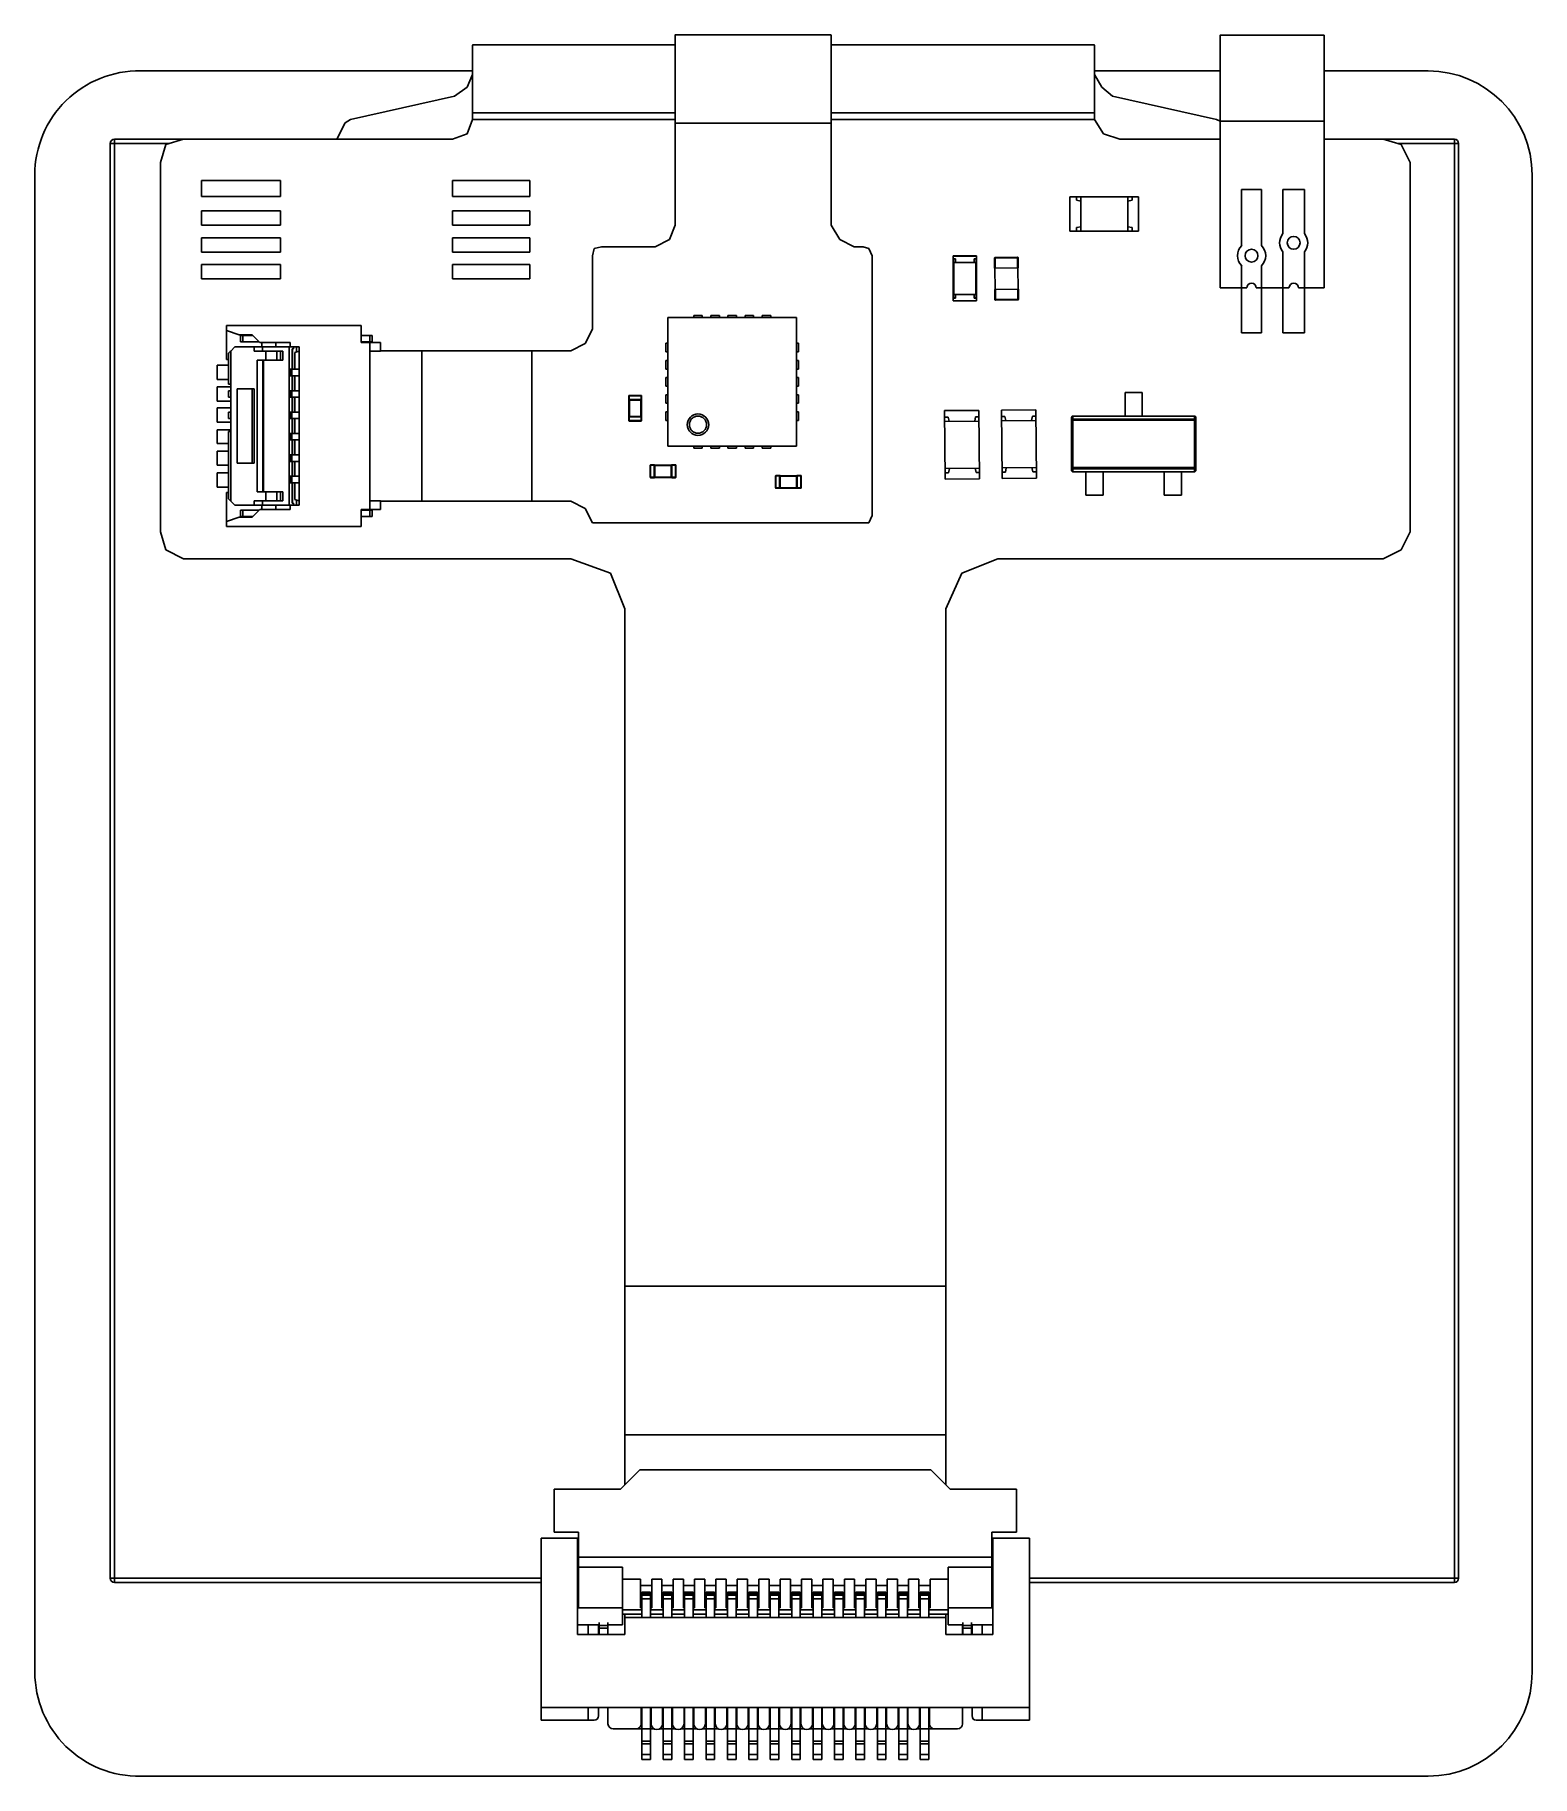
# Model space of a CAD drawing. Header units: millimetres. Extents: x -17.5 to 17.4, y -19.9 to 20.8.
import ezdxf

# ---------------------------------------------------------------- set-up
doc = ezdxf.new("R2010")
doc.units = ezdxf.units.MM

msp = doc.modelspace()

# ---------------------------------------------------------------- linework, layer by layer
at = {"color": 7, "linetype": 'Continuous', "lineweight": 25}
for p, q in [((1.047, 20.796), (-2.596, 20.796)), ((12.561, 20.788), (10.133, 20.788)), ((-2.596, 20.559), (-7.328, 20.559)), ((7.202, 20.559), (1.047, 20.559)), ((-7.328, 19.952), (-15.074, 19.952)), ((10.133, 19.952), (7.202, 19.952)), ((14.99, 19.952), (12.561, 19.952)), ((-7.746, 19.366), (-7.453, 19.575)), ((-7.328, 19.868), (-7.453, 19.575)), ((7.37, 19.575), (7.202, 19.868)), ((7.37, 19.575), (7.621, 19.366)), ((-10.175, 18.822), (-7.746, 19.366)), ((10.049, 18.822), (7.621, 19.366)), ((-10.301, 18.738), (-10.489, 18.361)), ((-10.301, 18.738), (-10.175, 18.822)), ((-7.453, 18.486), (-7.328, 18.822)), ((-7.328, 18.972), (-7.328, 18.822)), ((-2.596, 18.972), (-7.328, 18.972)), ((-2.596, 18.822), (-7.328, 18.822)), ((-2.596, 18.73), (1.047, 18.73)), ((-2.596, 16.351), (-2.596, 18.73)), ((7.202, 18.972), (1.047, 18.972)), ((7.202, 18.822), (1.047, 18.822)), ((1.047, 16.351), (1.047, 18.73)), ((7.202, 18.972), (7.202, 18.822)), ((7.411, 18.486), (7.202, 18.822)), ((10.049, 18.822), (10.133, 18.78)), ((12.561, 18.78), (10.133, 18.78)), ((10.133, 18.78), (10.133, 14.885)), ((12.561, 14.885), (12.561, 18.78)), ((-15.686, 18.361), (-15.686, -15.346)), ((-15.686, 18.361), (-14.069, 18.361)), ((-14.069, 18.361), (-14.488, 18.235)), ((-14.069, 18.361), (-7.788, 18.361)), ((-7.453, 18.486), (-7.788, 18.361)), ((7.788, 18.361), (7.411, 18.486)), ((7.788, 18.361), (10.133, 18.361)), ((12.561, 18.361), (13.943, 18.361)), ((13.943, 18.361), (15.602, 18.361)), ((14.362, 18.235), (13.943, 18.361)), ((15.602, -15.346), (15.602, 18.361)), ((-15.786, -15.246), (-15.786, 18.261)), ((-14.402, 18.261), (-15.786, 18.261)), ((-14.613, 17.817), (-14.488, 18.235)), ((15.702, 18.261), (14.276, 18.261)), ((14.571, 17.817), (14.362, 18.235)), ((15.702, 18.261), (15.702, -15.246)), ((-17.544, 17.524), (-17.544, -17.44)), ((-14.613, 17.817), (-14.613, 9.191)), ((14.571, 9.191), (14.571, 17.817)), ((17.419, -17.44), (17.419, 17.523)), ((-13.65, 17.398), (-11.808, 17.398)), ((-13.65, 17.021), (-13.65, 17.398)), ((-11.808, 17.398), (-11.808, 17.021)), ((-7.788, 17.021), (-7.788, 17.398)), ((-7.788, 17.398), (-5.988, 17.398)), ((-5.988, 17.398), (-5.988, 17.021)), ((11.096, 17.188), (10.635, 17.188)), ((10.635, 17.188), (10.635, 15.876)), ((11.096, 15.876), (11.096, 17.188)), ((11.599, 17.188), (11.599, 16.153)), ((12.101, 17.188), (11.599, 17.188)), ((12.101, 16.153), (12.101, 17.188)), ((-11.808, 17.021), (-13.65, 17.021)), ((-13.65, 16.686), (-11.808, 16.686)), ((-13.65, 16.351), (-13.65, 16.686)), ((-11.808, 16.686), (-11.808, 16.351)), ((-5.988, 17.021), (-7.788, 17.021)), ((-7.788, 16.351), (-7.788, 16.686)), ((-7.788, 16.686), (-5.988, 16.686)), ((-5.988, 16.686), (-5.988, 16.351)), ((6.627, 17.013), (6.627, 16.213)), ((6.627, 17.013), (8.227, 17.013)), ((6.777, 17.013), (6.777, 16.933)), ((6.777, 16.933), (6.877, 16.913)), ((6.877, 16.213), (6.877, 17.013)), ((7.977, 17.013), (7.977, 16.213)), ((7.977, 16.913), (8.077, 16.933)), ((8.077, 16.933), (8.077, 17.013)), ((8.227, 16.213), (8.227, 17.013)), ((-11.808, 16.351), (-13.65, 16.351)), ((-5.988, 16.351), (-7.788, 16.351)), ((-2.722, 16.016), (-2.596, 16.351)), ((1.047, 16.351), (1.256, 16.016)), ((6.877, 16.313), (6.777, 16.293)), ((6.777, 16.293), (6.777, 16.213)), ((8.077, 16.293), (7.977, 16.313)), ((8.077, 16.213), (8.077, 16.293)), ((-13.65, 16.058), (-11.808, 16.058)), ((-13.65, 15.723), (-13.65, 16.058)), ((-11.808, 16.058), (-11.808, 15.723)), ((-7.788, 15.723), (-7.788, 16.058)), ((-7.788, 16.058), (-5.988, 16.058)), ((-5.988, 16.058), (-5.988, 15.723)), ((-3.057, 15.849), (-2.722, 16.016)), ((1.256, 16.016), (1.591, 15.849)), ((8.227, 16.213), (6.627, 16.213)), ((-11.808, 15.723), (-13.65, 15.723)), ((-5.988, 15.723), (-7.788, 15.723)), ((-4.522, 15.639), (-4.48, 15.807)), ((-4.522, 13.923), (-4.522, 15.639)), ((-4.48, 15.807), (-4.313, 15.849)), ((-3.057, 15.849), (-4.313, 15.849)), ((1.591, 15.849), (1.8, 15.849)), ((1.926, 15.807), (1.8, 15.849)), ((1.926, 15.807), (2.01, 15.639)), ((2.01, 15.639), (2.01, 9.568)), ((3.895, 15.572), (3.9, 15.572)), ((3.895, 15.572), (3.896, 15.568)), ((3.896, 15.629), (3.9, 15.634)), ((3.9, 15.624), (3.896, 15.624)), ((3.896, 15.623), (3.896, 15.573)), ((3.896, 15.571), (3.896, 14.645)), ((3.901, 15.563), (3.896, 15.568)), ((3.905, 15.634), (3.9, 15.634)), ((3.9, 15.624), (3.905, 15.629)), ((3.906, 15.568), (3.9, 15.572)), ((3.901, 15.573), (3.901, 15.623)), ((3.905, 15.634), (3.905, 15.629)), ((4.436, 15.633), (3.906, 15.633)), ((3.906, 15.628), (4.436, 15.628)), ((3.951, 15.568), (3.906, 15.568)), ((3.906, 15.568), (3.906, 15.563)), ((3.906, 15.563), (3.946, 15.563)), ((3.916, 14.733), (3.916, 15.483)), ((4.426, 15.483), (3.916, 15.483)), ((3.946, 15.563), (3.946, 15.483)), ((3.951, 15.483), (3.951, 15.568)), ((4.436, 15.568), (4.391, 15.568)), ((4.391, 15.568), (4.391, 15.483)), ((4.396, 15.563), (4.436, 15.563)), ((4.396, 15.483), (4.396, 15.563)), ((4.426, 15.483), (4.426, 14.733)), ((4.442, 15.572), (4.436, 15.568)), ((4.436, 15.563), (4.436, 15.568)), ((4.437, 15.629), (4.437, 15.634)), ((4.442, 15.634), (4.437, 15.634)), ((4.437, 15.629), (4.442, 15.624)), ((4.441, 15.623), (4.441, 15.573)), ((4.446, 15.568), (4.441, 15.563)), ((4.442, 15.634), (4.446, 15.629)), ((4.446, 15.624), (4.442, 15.624)), ((4.442, 15.572), (4.447, 15.572)), ((4.446, 15.573), (4.446, 15.623)), ((4.446, 15.568), (4.447, 15.572)), ((4.446, 14.645), (4.446, 15.571)), ((5.416, 15.59), (4.866, 15.585)), ((4.868, 15.35), (4.866, 15.585)), ((4.881, 15.6), (5.401, 15.605)), ((4.881, 15.6), (4.883, 15.35)), ((5.403, 15.355), (5.401, 15.605)), ((5.416, 15.59), (5.418, 15.355)), ((11.599, 13.839), (11.599, 15.725)), ((12.101, 15.725), (12.101, 13.839)), ((-13.65, 15.43), (-11.808, 15.43)), ((-13.65, 15.095), (-13.65, 15.43)), ((-11.808, 15.095), (-13.65, 15.095)), ((-11.808, 15.43), (-11.808, 15.095)), ((-7.788, 15.095), (-7.788, 15.43)), ((-7.788, 15.43), (-5.988, 15.43)), ((-5.988, 15.095), (-7.788, 15.095)), ((-5.988, 15.43), (-5.988, 15.095)), ((4.868, 15.35), (5.418, 15.355)), ((4.875, 15.35), (4.88, 14.85)), ((5.41, 15.355), (5.415, 14.855)), ((10.635, 13.839), (10.635, 15.403)), ((11.096, 15.403), (11.096, 13.839)), ((3.896, 14.649), (3.895, 14.644)), ((3.9, 14.644), (3.895, 14.644)), ((3.896, 14.649), (3.901, 14.654)), ((3.896, 14.643), (3.896, 14.593)), ((3.9, 14.644), (3.906, 14.649)), ((3.901, 14.593), (3.901, 14.643)), ((3.906, 14.654), (3.906, 14.649)), ((3.946, 14.653), (3.906, 14.653)), ((3.906, 14.648), (3.951, 14.648)), ((4.426, 14.733), (3.916, 14.733)), ((3.946, 14.733), (3.946, 14.653)), ((3.951, 14.648), (3.951, 14.733)), ((4.391, 14.733), (4.391, 14.648)), ((4.391, 14.648), (4.436, 14.648)), ((4.396, 14.653), (4.396, 14.733)), ((4.436, 14.653), (4.396, 14.653)), ((4.436, 14.649), (4.436, 14.654)), ((4.436, 14.649), (4.442, 14.644)), ((4.441, 14.654), (4.446, 14.649)), ((4.441, 14.643), (4.441, 14.593)), ((4.447, 14.644), (4.442, 14.644)), ((4.447, 14.644), (4.446, 14.649)), ((4.446, 14.593), (4.446, 14.643)), ((5.422, 14.855), (4.872, 14.85)), ((4.874, 14.615), (4.872, 14.85)), ((4.887, 14.85), (4.889, 14.6)), ((5.409, 14.605), (5.407, 14.855)), ((5.422, 14.855), (5.424, 14.62)), ((10.133, 14.885), (10.756, 14.885)), ((10.976, 14.885), (11.74, 14.885)), ((11.96, 14.885), (12.561, 14.885)), ((-1.96, 14.242), (-2.16, 14.242)), ((-2.16, 14.242), (-2.16, 14.192)), ((-1.96, 14.242), (-1.96, 14.192)), ((-1.76, 14.242), (-1.76, 14.192)), ((-1.56, 14.242), (-1.76, 14.242)), ((-1.56, 14.242), (-1.56, 14.192)), ((-1.16, 14.242), (-1.36, 14.242)), ((-1.36, 14.242), (-1.36, 14.192)), ((-1.16, 14.242), (-1.16, 14.192)), ((-0.76, 14.242), (-0.96, 14.242)), ((-0.96, 14.242), (-0.96, 14.192)), ((-0.76, 14.242), (-0.76, 14.192)), ((-0.36, 14.242), (-0.56, 14.242)), ((-0.56, 14.242), (-0.56, 14.192)), ((-0.36, 14.242), (-0.36, 14.192)), ((3.896, 14.593), (3.9, 14.593)), ((3.9, 14.583), (3.896, 14.588)), ((3.905, 14.588), (3.9, 14.593)), ((3.9, 14.583), (3.905, 14.583)), ((3.905, 14.588), (3.905, 14.583)), ((4.436, 14.588), (3.906, 14.588)), ((3.906, 14.583), (4.436, 14.583)), ((4.442, 14.593), (4.437, 14.588)), ((4.437, 14.583), (4.437, 14.588)), ((4.437, 14.583), (4.442, 14.583)), ((4.442, 14.593), (4.446, 14.593)), ((4.446, 14.588), (4.442, 14.583)), ((4.874, 14.615), (5.424, 14.62)), ((5.409, 14.605), (4.889, 14.6)), ((-13.071, 13.211), (-13.071, 14.011)), ((-13.071, 14.011), (-9.921, 14.011)), ((-12.771, 13.791), (-13.071, 13.891)), ((-9.921, 14.011), (-9.921, 13.611)), ((-4.69, 13.588), (-4.522, 13.923)), ((-2.76, 14.192), (-2.76, 11.192)), ((0.24, 14.192), (-2.76, 14.192)), ((0.24, 11.192), (0.24, 14.192)), ((11.096, 13.839), (10.635, 13.839)), ((12.101, 13.839), (11.599, 13.839)), ((-12.871, 13.511), (-12.971, 13.411)), ((-12.871, 13.511), (-11.371, 13.511)), ((-12.471, 13.791), (-12.771, 13.791)), ((-12.741, 13.776), (-12.741, 13.626)), ((-12.741, 13.776), (-12.456, 13.776)), ((-12.741, 13.626), (-12.306, 13.626)), ((-12.691, 13.626), (-12.691, 13.776)), ((-12.291, 13.611), (-12.471, 13.791)), ((-12.421, 13.511), (-12.421, 13.411)), ((-11.581, 13.611), (-12.291, 13.611)), ((-12.241, 13.611), (-12.241, 13.511)), ((-12.231, 13.511), (-12.231, 13.411)), ((-11.916, 13.511), (-11.916, 13.611)), ((-11.602, 9.811), (-11.602, 13.511)), ((-11.581, 13.511), (-11.581, 13.611)), ((-11.532, 13.461), (-11.505, 13.461)), ((-11.532, 12.986), (-11.532, 13.461)), ((-11.531, 12.986), (-11.531, 13.461)), ((-11.505, 13.511), (-11.505, 13.461)), ((-11.435, 13.511), (-11.435, 13.391)), ((-11.371, 9.811), (-11.371, 13.511)), ((-9.921, 13.776), (-9.671, 13.776)), ((-9.921, 13.626), (-9.671, 13.626)), ((-9.921, 13.611), (-9.471, 13.611)), ((-9.721, 13.626), (-9.721, 13.776)), ((-9.721, 9.711), (-9.721, 13.611)), ((-9.671, 13.626), (-9.671, 13.776)), ((-9.471, 13.411), (-9.471, 13.611)), ((-9.471, 13.42), (-8.511, 13.42)), ((-8.511, 9.903), (-8.511, 13.42)), ((-5.936, 9.903), (-5.936, 13.42)), ((-5.936, 13.42), (-5.025, 13.42)), ((-5.025, 13.42), (-4.69, 13.588)), ((-2.81, 13.592), (-2.81, 13.392)), ((-2.81, 13.592), (-2.76, 13.592)), ((0.29, 13.592), (0.24, 13.592)), ((0.29, 13.592), (0.29, 13.392)), ((-13.286, 12.744), (-13.286, 13.08)), ((-13.286, 13.08), (-13.021, 13.08)), ((-13.071, 13.211), (-13.021, 13.211)), ((-13.021, 13.361), (-13.004, 13.378)), ((-13.021, 12.641), (-13.021, 13.361)), ((-12.971, 13.411), (-12.971, 9.911)), ((-11.752, 13.411), (-12.421, 13.411)), ((-12.356, 10.121), (-12.356, 13.201)), ((-12.356, 13.201), (-11.752, 13.201)), ((-12.217, 13.201), (-12.217, 10.121)), ((-12.201, 13.201), (-12.201, 10.121)), ((-12.151, 13.201), (-12.151, 13.411)), ((-11.891, 13.201), (-11.891, 13.411)), ((-11.811, 13.201), (-11.811, 13.411)), ((-11.752, 13.201), (-11.752, 13.411)), ((-11.371, 13.412), (-11.473, 13.378)), ((-11.473, 12.986), (-11.473, 13.378)), ((-9.721, 13.411), (-9.471, 13.411)), ((-2.81, 13.392), (-2.76, 13.392)), ((-2.81, 13.192), (-2.81, 12.992)), ((-2.81, 13.192), (-2.76, 13.192)), ((0.29, 13.392), (0.24, 13.392)), ((0.29, 13.192), (0.24, 13.192)), ((0.29, 13.192), (0.29, 12.992)), ((-13.021, 12.744), (-13.286, 12.744)), ((-13.021, 12.641), (-12.971, 12.641)), ((-11.58, 12.986), (-11.371, 12.986)), ((-11.58, 12.836), (-11.371, 12.836)), ((-11.571, 12.836), (-11.571, 12.986)), ((-11.546, 12.836), (-11.546, 12.986)), ((-11.532, 12.486), (-11.532, 12.836)), ((-11.531, 12.486), (-11.531, 12.836)), ((-11.473, 12.486), (-11.473, 12.836)), ((-2.81, 12.992), (-2.76, 12.992)), ((-2.81, 12.792), (-2.81, 12.592)), ((-2.81, 12.792), (-2.76, 12.792)), ((0.29, 12.992), (0.24, 12.992)), ((0.29, 12.792), (0.24, 12.792)), ((0.29, 12.792), (0.29, 12.592)), ((-13.286, 12.242), (-13.286, 12.577)), ((-13.286, 12.577), (-12.971, 12.577)), ((-12.971, 12.242), (-13.286, 12.242)), ((-13.021, 12.336), (-13.021, 12.486)), ((-13.021, 12.486), (-12.971, 12.486)), ((-13.021, 12.336), (-12.971, 12.336)), ((-12.421, 12.531), (-12.821, 12.531)), ((-12.821, 10.791), (-12.821, 12.531)), ((-12.471, 12.531), (-12.471, 10.791)), ((-12.421, 10.791), (-12.421, 12.531)), ((-11.58, 12.486), (-11.371, 12.486)), ((-11.58, 12.336), (-11.371, 12.336)), ((-11.571, 12.336), (-11.571, 12.486)), ((-11.546, 12.336), (-11.546, 12.486)), ((-11.532, 11.986), (-11.532, 12.336)), ((-11.531, 11.986), (-11.531, 12.336)), ((-11.473, 11.986), (-11.473, 12.336)), ((-3.676, 12.366), (-3.676, 12.282)), ((-3.676, 12.366), (-3.376, 12.366)), ((-3.676, 12.282), (-3.666, 12.282)), ((-3.676, 12.281), (-3.675, 12.277)), ((-3.676, 12.279), (-3.676, 12.279)), ((-3.676, 12.279), (-3.675, 12.277)), ((-3.675, 12.277), (-3.674, 12.274)), ((-3.675, 12.276), (-3.675, 12.275)), ((-3.674, 12.274), (-3.674, 12.274)), ((-3.671, 12.268), (-3.671, 11.885)), ((-3.666, 12.376), (-3.666, 12.282)), ((-3.666, 12.376), (-3.386, 12.376)), ((-3.661, 12.281), (-3.391, 12.281)), ((-3.661, 12.274), (-3.391, 12.274)), ((-3.661, 12.268), (-3.391, 12.268)), ((-3.661, 12.268), (-3.661, 11.885)), ((-3.391, 11.885), (-3.391, 12.268)), ((-3.386, 12.282), (-3.386, 12.376)), ((-3.386, 12.282), (-3.376, 12.282)), ((-3.381, 11.885), (-3.381, 12.268)), ((-3.379, 12.274), (-3.377, 12.277)), ((-3.379, 12.274), (-3.379, 12.274)), ((-3.378, 12.275), (-3.377, 12.276)), ((-3.376, 12.281), (-3.377, 12.279)), ((-3.377, 12.277), (-3.376, 12.279)), ((-3.376, 12.282), (-3.376, 12.366)), ((-3.376, 12.279), (-3.376, 12.279)), ((-2.81, 12.592), (-2.76, 12.592)), ((-2.81, 12.392), (-2.81, 12.192)), ((-2.81, 12.392), (-2.76, 12.392)), ((0.29, 12.592), (0.24, 12.592)), ((0.29, 12.392), (0.24, 12.392)), ((0.29, 12.392), (0.29, 12.192)), ((7.914, 12.443), (8.314, 12.443)), ((-13.286, 11.753), (-13.286, 12.084)), ((-13.286, 12.084), (-12.971, 12.084)), ((-13.021, 11.836), (-13.021, 11.986)), ((-13.021, 11.986), (-12.971, 11.986)), ((-13.021, 11.836), (-12.971, 11.836)), ((-11.58, 11.986), (-11.371, 11.986)), ((-11.58, 11.836), (-11.371, 11.836)), ((-11.571, 11.836), (-11.571, 11.986)), ((-11.546, 11.836), (-11.546, 11.986)), ((-11.532, 11.486), (-11.532, 11.836)), ((-11.531, 11.486), (-11.531, 11.836)), ((-11.473, 11.486), (-11.473, 11.836)), ((-3.675, 11.875), (-3.676, 11.874)), ((-3.676, 11.874), (-3.676, 11.873)), ((-3.676, 11.871), (-3.676, 11.873)), ((-3.666, 11.871), (-3.676, 11.871)), ((-3.676, 11.871), (-3.676, 11.786)), ((-3.674, 11.878), (-3.675, 11.875)), ((-3.675, 11.877), (-3.675, 11.876)), ((-3.674, 11.878), (-3.674, 11.878)), ((-3.666, 11.871), (-3.666, 11.776)), ((-3.661, 11.885), (-3.391, 11.885)), ((-3.391, 11.878), (-3.661, 11.878)), ((-3.391, 11.872), (-3.661, 11.872)), ((-3.376, 11.871), (-3.386, 11.871)), ((-3.386, 11.776), (-3.386, 11.871)), ((-3.377, 11.875), (-3.379, 11.878)), ((-3.379, 11.878), (-3.379, 11.878)), ((-3.377, 11.876), (-3.378, 11.877)), ((-3.376, 11.874), (-3.377, 11.875)), ((-3.376, 11.871), (-3.377, 11.875)), ((-3.376, 11.873), (-3.376, 11.874)), ((-3.376, 11.786), (-3.376, 11.871)), ((-2.81, 12.192), (-2.76, 12.192)), ((-2.81, 11.992), (-2.81, 11.792)), ((-2.81, 11.992), (-2.76, 11.992)), ((0.29, 12.192), (0.24, 12.192)), ((0.29, 11.992), (0.24, 11.992)), ((0.29, 11.992), (0.29, 11.792)), ((4.5, 12.027), (3.7, 12.02)), ((3.714, 10.42), (3.7, 12.02)), ((3.782, 11.871), (3.702, 11.87)), ((3.803, 11.771), (3.782, 11.871)), ((4.422, 11.877), (4.403, 11.776)), ((4.502, 11.877), (4.422, 11.877)), ((4.5, 12.027), (4.514, 10.427)), ((5.827, 12.042), (5.027, 12.035)), ((5.041, 10.435), (5.027, 12.035)), ((5.108, 11.886), (5.028, 11.885)), ((5.129, 11.786), (5.108, 11.886)), ((5.748, 11.891), (5.729, 11.791)), ((5.828, 11.892), (5.748, 11.891)), ((5.827, 12.042), (5.841, 10.442)), ((6.664, 10.623), (6.664, 11.863)), ((9.564, 11.794), (6.664, 11.794)), ((6.694, 11.893), (6.694, 10.593)), ((6.694, 11.893), (9.534, 11.893)), ((6.694, 11.823), (9.534, 11.823)), ((9.534, 10.593), (9.534, 11.893)), ((9.564, 11.863), (9.564, 10.623)), ((-12.971, 11.753), (-13.286, 11.753)), ((-13.286, 11.254), (-13.286, 11.572)), ((-13.286, 11.572), (-12.971, 11.572)), ((-13.021, 9.961), (-13.021, 11.531)), ((-12.971, 11.531), (-13.021, 11.531)), ((-11.58, 11.486), (-11.371, 11.486)), ((-11.571, 11.336), (-11.571, 11.486)), ((-11.546, 11.336), (-11.546, 11.486)), ((-3.676, 11.786), (-3.376, 11.786)), ((-3.666, 11.776), (-3.386, 11.776)), ((-2.81, 11.792), (-2.76, 11.792)), ((0.29, 11.792), (0.24, 11.792)), ((3.703, 11.77), (4.503, 11.777)), ((5.029, 11.785), (5.829, 11.792)), ((-13.021, 11.254), (-13.286, 11.254)), ((-13.286, 10.747), (-13.286, 11.07)), ((-13.286, 11.07), (-13.021, 11.07)), ((-11.58, 11.336), (-11.371, 11.336)), ((-11.58, 10.986), (-11.371, 10.986)), ((-11.571, 10.836), (-11.571, 10.986)), ((-11.546, 10.836), (-11.546, 10.986)), ((-11.532, 10.986), (-11.532, 11.336)), ((-11.531, 10.986), (-11.531, 11.336)), ((-11.473, 10.986), (-11.473, 11.336)), ((-2.76, 11.192), (0.24, 11.192)), ((-2.16, 11.142), (-2.16, 11.192)), ((-2.16, 11.142), (-1.96, 11.142)), ((-1.96, 11.142), (-1.96, 11.192)), ((-1.76, 11.142), (-1.76, 11.192)), ((-1.76, 11.142), (-1.56, 11.142)), ((-1.56, 11.142), (-1.56, 11.192)), ((-1.36, 11.142), (-1.36, 11.192)), ((-1.36, 11.142), (-1.16, 11.142)), ((-1.16, 11.142), (-1.16, 11.192)), ((-0.96, 11.142), (-0.96, 11.192)), ((-0.96, 11.142), (-0.76, 11.142)), ((-0.76, 11.142), (-0.76, 11.192)), ((-0.56, 11.142), (-0.56, 11.192)), ((-0.56, 11.142), (-0.36, 11.142)), ((-0.36, 11.142), (-0.36, 11.192)), ((-13.021, 10.747), (-13.286, 10.747)), ((-12.421, 10.791), (-12.821, 10.791)), ((-11.58, 10.836), (-11.371, 10.836)), ((-11.532, 10.486), (-11.532, 10.836)), ((-11.531, 10.486), (-11.531, 10.836)), ((-11.473, 10.486), (-11.473, 10.836)), ((-3.081, 10.744), (-3.175, 10.744)), ((-3.175, 10.744), (-3.175, 10.464)), ((-3.165, 10.754), (-3.165, 10.454)), ((-3.081, 10.754), (-3.165, 10.754)), ((-3.081, 10.744), (-3.081, 10.754)), ((-3.08, 10.754), (-3.078, 10.754)), ((-3.08, 10.469), (-3.08, 10.739)), ((-3.078, 10.754), (-3.078, 10.754)), ((-3.076, 10.753), (-3.078, 10.754)), ((-3.073, 10.752), (-3.076, 10.753)), ((-3.074, 10.752), (-3.075, 10.753)), ((-3.073, 10.752), (-3.073, 10.752)), ((-3.073, 10.469), (-3.073, 10.739)), ((-2.684, 10.749), (-3.067, 10.749)), ((-3.067, 10.739), (-3.067, 10.469)), ((-2.684, 10.739), (-3.067, 10.739)), ((-2.684, 10.739), (-2.684, 10.469)), ((-2.674, 10.753), (-2.677, 10.751)), ((-2.677, 10.752), (-2.677, 10.752)), ((-2.677, 10.739), (-2.677, 10.469)), ((-2.675, 10.753), (-2.676, 10.752)), ((-2.673, 10.754), (-2.674, 10.753)), ((-2.67, 10.754), (-2.674, 10.753)), ((-2.672, 10.754), (-2.673, 10.754)), ((-2.671, 10.739), (-2.671, 10.469)), ((-2.67, 10.754), (-2.67, 10.744)), ((-2.585, 10.754), (-2.67, 10.754)), ((-2.575, 10.744), (-2.67, 10.744)), ((-2.585, 10.754), (-2.585, 10.454)), ((-2.575, 10.744), (-2.575, 10.464)), ((4.512, 10.677), (3.712, 10.67)), ((3.793, 10.571), (3.812, 10.671)), ((4.412, 10.677), (4.433, 10.577)), ((4.433, 10.577), (4.513, 10.577)), ((5.838, 10.692), (5.039, 10.685)), ((5.039, 10.585), (5.119, 10.586)), ((5.119, 10.586), (5.138, 10.686)), ((5.738, 10.691), (5.759, 10.591)), ((5.759, 10.591), (5.839, 10.592)), ((6.664, 10.692), (9.564, 10.692)), ((9.534, 10.662), (6.694, 10.662)), ((9.534, 10.593), (6.694, 10.593)), ((-13.286, 10.232), (-13.286, 10.567)), ((-13.286, 10.567), (-13.021, 10.567)), ((-13.021, 10.232), (-13.286, 10.232)), ((-11.58, 10.486), (-11.371, 10.486)), ((-11.58, 10.336), (-11.371, 10.336)), ((-11.571, 10.336), (-11.571, 10.486)), ((-11.546, 10.336), (-11.546, 10.486)), ((-11.532, 9.861), (-11.532, 10.336)), ((-11.531, 9.861), (-11.531, 10.336)), ((-11.473, 9.945), (-11.473, 10.336)), ((-3.175, 10.464), (-3.081, 10.464)), ((-3.165, 10.454), (-3.081, 10.454)), ((-3.081, 10.454), (-3.081, 10.464)), ((-3.08, 10.454), (-3.076, 10.455)), ((-3.078, 10.454), (-3.076, 10.455)), ((-3.078, 10.454), (-3.078, 10.454)), ((-3.076, 10.455), (-3.073, 10.457)), ((-3.075, 10.455), (-3.074, 10.456)), ((-3.073, 10.457), (-3.073, 10.457)), ((-3.067, 10.469), (-2.684, 10.469)), ((-3.067, 10.459), (-2.684, 10.459)), ((-2.678, 10.457), (-2.674, 10.455)), ((-2.677, 10.457), (-2.677, 10.457)), ((-2.676, 10.456), (-2.675, 10.455)), ((-2.674, 10.455), (-2.673, 10.454)), ((-2.673, 10.454), (-2.672, 10.454)), ((-2.67, 10.454), (-2.672, 10.455)), ((-2.67, 10.464), (-2.67, 10.454)), ((-2.67, 10.464), (-2.575, 10.464)), ((-2.67, 10.454), (-2.585, 10.454)), ((-0.154, 10.496), (-0.248, 10.496)), ((-0.248, 10.496), (-0.248, 10.216)), ((-0.248, 10.216), (-0.154, 10.216)), ((-0.154, 10.506), (-0.238, 10.506)), ((-0.238, 10.506), (-0.238, 10.206)), ((-0.238, 10.206), (-0.154, 10.206)), ((-0.154, 10.496), (-0.154, 10.506)), ((-0.154, 10.206), (-0.154, 10.216)), ((-0.153, 10.506), (-0.151, 10.505)), ((-0.153, 10.221), (-0.153, 10.491)), ((-0.153, 10.206), (-0.149, 10.206)), ((-0.151, 10.505), (-0.151, 10.505)), ((-0.149, 10.505), (-0.151, 10.505)), ((-0.151, 10.206), (-0.151, 10.206)), ((-0.151, 10.206), (-0.149, 10.206)), ((-0.146, 10.503), (-0.149, 10.505)), ((-0.149, 10.206), (-0.146, 10.208)), ((-0.147, 10.504), (-0.148, 10.504)), ((-0.148, 10.207), (-0.147, 10.207)), ((-0.146, 10.503), (-0.146, 10.503)), ((-0.146, 10.221), (-0.146, 10.491)), ((-0.146, 10.208), (-0.146, 10.208)), ((0.243, 10.501), (-0.14, 10.501)), ((-0.14, 10.491), (-0.14, 10.221)), ((0.243, 10.491), (-0.14, 10.491)), ((-0.14, 10.221), (0.243, 10.221)), ((-0.14, 10.211), (0.243, 10.211)), ((0.243, 10.491), (0.243, 10.221)), ((0.249, 10.208), (0.253, 10.206)), ((0.253, 10.505), (0.25, 10.503)), ((0.25, 10.503), (0.25, 10.503)), ((0.25, 10.491), (0.25, 10.221)), ((0.25, 10.208), (0.25, 10.208)), ((0.252, 10.504), (0.251, 10.504)), ((0.251, 10.207), (0.252, 10.207)), ((0.257, 10.506), (0.253, 10.505)), ((0.254, 10.505), (0.253, 10.505)), ((0.253, 10.206), (0.254, 10.206)), ((0.255, 10.505), (0.254, 10.505)), ((0.254, 10.206), (0.255, 10.206)), ((0.257, 10.206), (0.255, 10.206)), ((0.256, 10.491), (0.256, 10.221)), ((0.258, 10.506), (0.258, 10.496)), ((0.342, 10.506), (0.258, 10.506)), ((0.352, 10.496), (0.258, 10.496)), ((0.258, 10.216), (0.352, 10.216)), ((0.258, 10.216), (0.258, 10.206)), ((0.258, 10.206), (0.342, 10.206)), ((0.342, 10.506), (0.342, 10.206)), ((0.352, 10.496), (0.352, 10.216)), ((3.713, 10.57), (3.793, 10.571)), ((3.714, 10.42), (4.514, 10.427)), ((5.041, 10.435), (5.841, 10.442)), ((-13.071, 9.311), (-13.071, 10.111)), ((-13.071, 10.111), (-13.021, 10.111)), ((-13.021, 9.961), (-12.871, 9.811)), ((-12.871, 9.811), (-11.371, 9.811)), ((-11.752, 9.911), (-12.421, 9.911)), ((-12.421, 9.811), (-12.421, 9.911)), ((-12.356, 10.121), (-11.752, 10.121)), ((-12.241, 9.811), (-12.241, 9.711)), ((-12.231, 9.811), (-12.231, 9.911)), ((-12.151, 9.911), (-12.151, 10.121)), ((-11.916, 9.811), (-11.916, 9.711)), ((-11.891, 9.911), (-11.891, 10.121)), ((-11.811, 9.911), (-11.811, 10.121)), ((-11.752, 9.911), (-11.752, 10.121)), ((-11.581, 9.711), (-11.581, 9.811)), ((-11.532, 9.861), (-11.505, 9.861)), ((-11.505, 9.861), (-11.505, 9.811)), ((-11.371, 9.91), (-11.473, 9.945)), ((-11.435, 9.932), (-11.435, 9.811)), ((-9.721, 9.911), (-9.471, 9.911)), ((-9.471, 9.711), (-9.471, 9.911)), ((-9.471, 9.903), (-8.511, 9.903)), ((-5.025, 9.903), (-5.936, 9.903)), ((-5.025, 9.903), (-4.69, 9.735)), ((7.399, 10.043), (6.999, 10.043)), ((9.229, 10.043), (8.829, 10.043)), ((-13.071, 9.431), (-12.771, 9.531)), ((-12.771, 9.531), (-12.471, 9.531)), ((-12.741, 9.696), (-12.741, 9.546)), ((-12.741, 9.696), (-12.306, 9.696)), ((-12.741, 9.546), (-12.456, 9.546)), ((-12.691, 9.696), (-12.691, 9.546)), ((-12.471, 9.531), (-12.291, 9.711)), ((-12.291, 9.711), (-11.581, 9.711)), ((-9.921, 9.711), (-9.471, 9.711)), ((-9.921, 9.311), (-9.921, 9.711)), ((-9.921, 9.696), (-9.671, 9.696)), ((-9.921, 9.546), (-9.671, 9.546)), ((-9.721, 9.696), (-9.721, 9.546)), ((-9.671, 9.696), (-9.671, 9.546)), ((-4.69, 9.735), (-4.522, 9.4)), ((-4.522, 9.4), (1.926, 9.4)), ((1.926, 9.4), (2.01, 9.568)), ((-14.488, 8.772), (-14.613, 9.191)), ((-13.071, 9.311), (-9.921, 9.311)), ((14.362, 8.772), (14.571, 9.191)), ((-14.488, 8.772), (-14.069, 8.563)), ((-5.025, 8.563), (-14.069, 8.563)), ((-5.025, 8.563), (-4.103, 8.228)), ((4.103, 8.228), (4.941, 8.563)), ((4.941, 8.563), (13.943, 8.563)), ((13.943, 8.563), (14.362, 8.772)), ((-3.769, 7.39), (-4.103, 8.228)), ((3.727, 7.39), (4.103, 8.228)), ((-3.769, 7.39), (-3.769, -8.425)), ((3.727, 7.39), (3.727, -8.425)), ((-3.769, -8.425), (3.727, -8.425)), ((-3.769, -13.065), (-3.769, -11.896)), ((-3.769, -11.896), (3.727, -11.896)), ((3.727, -11.896), (3.727, -13.065)), ((-3.421, -12.718), (-3.871, -13.168)), ((3.379, -12.718), (-3.421, -12.718)), ((3.829, -13.168), (3.379, -12.718)), ((-5.421, -13.168), (-5.421, -14.168)), ((-5.421, -13.168), (-3.871, -13.168)), ((3.829, -13.168), (5.379, -13.168)), ((5.379, -13.168), (5.379, -14.168)), ((-4.846, -14.168), (-5.421, -14.168)), ((-4.846, -14.168), (-4.846, -15.938)), ((4.804, -15.938), (4.804, -14.168)), ((5.379, -14.168), (4.804, -14.168)), ((-5.721, -14.313), (-4.846, -14.313)), ((-5.721, -14.313), (-5.721, -18.563)), ((-4.871, -16.563), (-4.871, -14.313)), ((4.804, -14.313), (5.679, -14.313)), ((4.829, -14.313), (4.829, -16.563)), ((5.679, -14.313), (5.679, -18.563)), ((4.804, -14.758), (-4.846, -14.758)), ((-4.846, -14.988), (-3.821, -14.988)), ((-3.821, -14.988), (-3.821, -16.338)), ((3.779, -14.988), (4.804, -14.988)), ((3.779, -14.988), (3.779, -16.338)), ((-15.786, -15.246), (-5.721, -15.246)), ((-5.721, -15.346), (-15.686, -15.346)), ((-3.821, -15.268), (-3.401, -15.268)), ((-3.401, -15.938), (-3.401, -15.268)), ((-3.401, -15.418), (-3.141, -15.418)), ((-3.141, -15.268), (-2.901, -15.268)), ((-3.141, -15.938), (-3.141, -15.268)), ((-2.901, -15.938), (-2.901, -15.268)), ((-2.901, -15.418), (-2.641, -15.418)), ((-2.641, -15.268), (-2.401, -15.268)), ((-2.641, -15.938), (-2.641, -15.268)), ((-2.401, -15.938), (-2.401, -15.268)), ((-2.401, -15.418), (-2.141, -15.418)), ((-2.141, -15.268), (-1.901, -15.268)), ((-2.141, -15.938), (-2.141, -15.268)), ((-1.901, -15.938), (-1.901, -15.268)), ((-1.901, -15.418), (-1.641, -15.418)), ((-1.641, -15.268), (-1.401, -15.268)), ((-1.641, -15.938), (-1.641, -15.268)), ((-1.401, -15.938), (-1.401, -15.268)), ((-1.401, -15.418), (-1.141, -15.418)), ((-1.141, -15.268), (-0.901, -15.268)), ((-1.141, -15.938), (-1.141, -15.268)), ((-0.901, -15.938), (-0.901, -15.268)), ((-0.901, -15.418), (-0.641, -15.418)), ((-0.641, -15.268), (-0.401, -15.268)), ((-0.641, -15.938), (-0.641, -15.268)), ((-0.401, -15.938), (-0.401, -15.268)), ((-0.401, -15.418), (-0.141, -15.418)), ((-0.141, -15.268), (0.099, -15.268)), ((-0.141, -15.938), (-0.141, -15.268)), ((0.099, -15.938), (0.099, -15.268)), ((0.099, -15.418), (0.359, -15.418)), ((0.359, -15.268), (0.599, -15.268)), ((0.359, -15.938), (0.359, -15.268)), ((0.599, -15.938), (0.599, -15.268)), ((0.599, -15.418), (0.859, -15.418)), ((0.859, -15.268), (1.099, -15.268)), ((0.859, -15.938), (0.859, -15.268)), ((1.099, -15.938), (1.099, -15.268)), ((1.099, -15.418), (1.359, -15.418)), ((1.359, -15.268), (1.599, -15.268)), ((1.359, -15.938), (1.359, -15.268)), ((1.599, -15.938), (1.599, -15.268)), ((1.599, -15.418), (1.859, -15.418)), ((1.859, -15.268), (2.099, -15.268)), ((1.859, -15.938), (1.859, -15.268)), ((2.099, -15.938), (2.099, -15.268)), ((2.099, -15.418), (2.359, -15.418)), ((2.359, -15.268), (2.599, -15.268)), ((2.359, -15.938), (2.359, -15.268)), ((2.599, -15.938), (2.599, -15.268)), ((2.599, -15.418), (2.859, -15.418)), ((2.859, -15.268), (3.099, -15.268)), ((2.859, -15.938), (2.859, -15.268)), ((3.099, -15.938), (3.099, -15.268)), ((3.099, -15.418), (3.359, -15.418)), ((3.359, -15.268), (3.779, -15.268)), ((3.359, -15.938), (3.359, -15.268)), ((5.679, -15.246), (15.702, -15.246)), ((15.602, -15.346), (5.679, -15.346)), ((-4.846, -15.538), (-4.871, -15.538)), ((-3.401, -15.788), (-3.371, -15.788)), ((-3.371, -16.163), (-3.371, -15.574)), ((-3.371, -15.574), (-3.171, -15.574)), ((-3.371, -15.613), (-3.171, -15.613)), ((-3.371, -15.644), (-3.171, -15.644)), ((-3.371, -15.731), (-3.171, -15.731)), ((-3.171, -16.163), (-3.171, -15.574)), ((-3.171, -15.788), (-3.141, -15.788)), ((-2.901, -15.788), (-2.871, -15.788)), ((-2.871, -16.163), (-2.871, -15.574)), ((-2.871, -15.574), (-2.671, -15.574)), ((-2.871, -15.613), (-2.671, -15.613)), ((-2.871, -15.644), (-2.671, -15.644)), ((-2.871, -15.731), (-2.671, -15.731)), ((-2.671, -16.163), (-2.671, -15.574)), ((-2.671, -15.788), (-2.641, -15.788)), ((-2.401, -15.788), (-2.371, -15.788)), ((-2.371, -16.163), (-2.371, -15.574)), ((-2.371, -15.574), (-2.171, -15.574)), ((-2.371, -15.613), (-2.171, -15.613)), ((-2.371, -15.644), (-2.171, -15.644)), ((-2.371, -15.731), (-2.171, -15.731)), ((-2.171, -16.163), (-2.171, -15.574)), ((-2.171, -15.788), (-2.141, -15.788)), ((-1.901, -15.788), (-1.871, -15.788)), ((-1.871, -16.163), (-1.871, -15.574)), ((-1.871, -15.574), (-1.671, -15.574)), ((-1.871, -15.613), (-1.671, -15.613)), ((-1.871, -15.644), (-1.671, -15.644)), ((-1.871, -15.731), (-1.671, -15.731)), ((-1.671, -16.163), (-1.671, -15.574)), ((-1.671, -15.788), (-1.641, -15.788)), ((-1.401, -15.788), (-1.371, -15.788)), ((-1.371, -16.163), (-1.371, -15.574)), ((-1.371, -15.574), (-1.171, -15.574)), ((-1.371, -15.613), (-1.171, -15.613)), ((-1.371, -15.644), (-1.171, -15.644)), ((-1.371, -15.731), (-1.171, -15.731)), ((-1.171, -16.163), (-1.171, -15.574)), ((-1.171, -15.788), (-1.141, -15.788)), ((-0.901, -15.788), (-0.871, -15.788)), ((-0.871, -16.163), (-0.871, -15.574)), ((-0.871, -15.574), (-0.671, -15.574)), ((-0.871, -15.613), (-0.671, -15.613)), ((-0.871, -15.644), (-0.671, -15.644)), ((-0.871, -15.731), (-0.671, -15.731)), ((-0.671, -16.163), (-0.671, -15.574)), ((-0.671, -15.788), (-0.641, -15.788)), ((-0.401, -15.788), (-0.371, -15.788)), ((-0.371, -16.163), (-0.371, -15.574)), ((-0.371, -15.574), (-0.171, -15.574)), ((-0.371, -15.613), (-0.171, -15.613)), ((-0.371, -15.644), (-0.171, -15.644)), ((-0.371, -15.731), (-0.171, -15.731)), ((-0.171, -16.163), (-0.171, -15.574)), ((-0.171, -15.788), (-0.141, -15.788)), ((0.099, -15.788), (0.129, -15.788)), ((0.129, -16.163), (0.129, -15.574)), ((0.129, -15.574), (0.329, -15.574)), ((0.129, -15.613), (0.329, -15.613)), ((0.129, -15.644), (0.329, -15.644)), ((0.129, -15.731), (0.329, -15.731)), ((0.329, -16.163), (0.329, -15.574)), ((0.329, -15.788), (0.359, -15.788)), ((0.599, -15.788), (0.629, -15.788)), ((0.629, -16.163), (0.629, -15.574)), ((0.629, -15.574), (0.829, -15.574)), ((0.629, -15.613), (0.829, -15.613)), ((0.629, -15.644), (0.829, -15.644)), ((0.629, -15.731), (0.829, -15.731)), ((0.829, -16.163), (0.829, -15.574)), ((0.829, -15.788), (0.859, -15.788)), ((1.099, -15.788), (1.129, -15.788)), ((1.129, -16.163), (1.129, -15.574)), ((1.129, -15.574), (1.329, -15.574)), ((1.129, -15.613), (1.329, -15.613)), ((1.129, -15.644), (1.329, -15.644)), ((1.129, -15.731), (1.329, -15.731)), ((1.329, -16.163), (1.329, -15.574)), ((1.329, -15.788), (1.359, -15.788)), ((1.599, -15.788), (1.629, -15.788)), ((1.629, -16.163), (1.629, -15.574)), ((1.629, -15.574), (1.829, -15.574)), ((1.629, -15.613), (1.829, -15.613)), ((1.629, -15.644), (1.829, -15.644)), ((1.629, -15.731), (1.829, -15.731)), ((1.829, -16.163), (1.829, -15.574)), ((1.829, -15.788), (1.859, -15.788)), ((2.099, -15.788), (2.129, -15.788)), ((2.129, -16.163), (2.129, -15.574)), ((2.129, -15.574), (2.329, -15.574)), ((2.129, -15.613), (2.329, -15.613)), ((2.129, -15.644), (2.329, -15.644)), ((2.129, -15.731), (2.329, -15.731)), ((2.329, -16.163), (2.329, -15.574)), ((2.329, -15.788), (2.359, -15.788)), ((2.599, -15.788), (2.629, -15.788)), ((2.629, -16.163), (2.629, -15.574)), ((2.629, -15.574), (2.829, -15.574)), ((2.629, -15.613), (2.829, -15.613)), ((2.629, -15.644), (2.829, -15.644)), ((2.629, -15.731), (2.829, -15.731)), ((2.829, -16.163), (2.829, -15.574)), ((2.829, -15.788), (2.859, -15.788)), ((3.099, -15.788), (3.129, -15.788)), ((3.129, -16.163), (3.129, -15.574)), ((3.129, -15.574), (3.329, -15.574)), ((3.129, -15.613), (3.329, -15.613)), ((3.129, -15.644), (3.329, -15.644)), ((3.129, -15.731), (3.329, -15.731)), ((3.329, -16.163), (3.329, -15.574)), ((3.329, -15.788), (3.359, -15.788)), ((4.829, -15.538), (4.804, -15.538)), ((-4.846, -15.938), (-3.821, -15.938)), ((-3.821, -15.988), (-3.371, -15.988)), ((-3.821, -16.088), (-3.371, -16.088)), ((-3.771, -16.163), (-3.771, -16.563)), ((3.729, -16.163), (-3.771, -16.163)), ((-3.769, -16.163), (-3.769, -16.088)), ((-3.401, -15.938), (-3.371, -15.938)), ((-3.171, -15.938), (-3.141, -15.938)), ((-3.171, -15.988), (-2.871, -15.988)), ((-3.171, -16.088), (-2.871, -16.088)), ((-2.901, -15.938), (-2.871, -15.938)), ((-2.671, -15.938), (-2.641, -15.938)), ((-2.671, -15.988), (-2.371, -15.988)), ((-2.671, -16.088), (-2.371, -16.088)), ((-2.401, -15.938), (-2.371, -15.938)), ((-2.171, -15.938), (-2.141, -15.938)), ((-2.171, -15.988), (-1.871, -15.988)), ((-2.171, -16.088), (-1.871, -16.088)), ((-1.901, -15.938), (-1.871, -15.938)), ((-1.671, -15.938), (-1.641, -15.938)), ((-1.671, -15.988), (-1.371, -15.988)), ((-1.671, -16.088), (-1.371, -16.088)), ((-1.401, -15.938), (-1.371, -15.938)), ((-1.171, -15.938), (-1.141, -15.938)), ((-1.171, -15.988), (-0.871, -15.988)), ((-1.171, -16.088), (-0.871, -16.088)), ((-0.901, -15.938), (-0.871, -15.938)), ((-0.671, -15.938), (-0.641, -15.938)), ((-0.671, -15.988), (-0.371, -15.988)), ((-0.671, -16.088), (-0.371, -16.088)), ((-0.401, -15.938), (-0.371, -15.938)), ((-0.171, -15.938), (-0.141, -15.938)), ((-0.171, -15.988), (0.129, -15.988)), ((-0.171, -16.088), (0.129, -16.088)), ((0.099, -15.938), (0.129, -15.938)), ((0.329, -15.938), (0.359, -15.938)), ((0.329, -15.988), (0.629, -15.988)), ((0.329, -16.088), (0.629, -16.088)), ((0.599, -15.938), (0.629, -15.938)), ((0.829, -15.938), (0.859, -15.938)), ((0.829, -15.988), (1.129, -15.988)), ((0.829, -16.088), (1.129, -16.088)), ((1.099, -15.938), (1.129, -15.938)), ((1.329, -15.938), (1.359, -15.938)), ((1.329, -15.988), (1.629, -15.988)), ((1.329, -16.088), (1.629, -16.088)), ((1.599, -15.938), (1.629, -15.938)), ((1.829, -15.938), (1.859, -15.938)), ((1.829, -15.988), (2.129, -15.988)), ((1.829, -16.088), (2.129, -16.088)), ((2.099, -15.938), (2.129, -15.938)), ((2.329, -15.938), (2.359, -15.938)), ((2.329, -15.988), (2.629, -15.988)), ((2.329, -16.088), (2.629, -16.088)), ((2.599, -15.938), (2.629, -15.938)), ((2.829, -15.938), (2.859, -15.938)), ((2.829, -15.988), (3.129, -15.988)), ((2.829, -16.088), (3.129, -16.088)), ((3.099, -15.938), (3.129, -15.938)), ((3.329, -15.938), (3.359, -15.938)), ((3.329, -15.988), (3.779, -15.988)), ((3.329, -16.088), (3.779, -16.088)), ((3.727, -16.088), (3.727, -16.163)), ((3.729, -16.563), (3.729, -16.163)), ((3.779, -15.938), (4.804, -15.938)), ((-4.871, -16.338), (-4.366, -16.338)), ((-3.771, -16.563), (-4.871, -16.563)), ((-4.621, -16.338), (-4.621, -16.563)), ((-4.381, -16.338), (-4.381, -16.563)), ((-4.366, -16.563), (-4.366, -16.278)), ((-4.366, -16.347), (-4.166, -16.347)), ((-4.366, -16.413), (-4.166, -16.413)), ((-4.166, -16.563), (-4.166, -16.278)), ((-4.166, -16.338), (-3.821, -16.338)), ((-4.161, -16.563), (-4.161, -16.338)), ((4.829, -16.563), (3.729, -16.563)), ((3.779, -16.338), (4.124, -16.338)), ((4.119, -16.338), (4.119, -16.563)), ((4.124, -16.563), (4.124, -16.278)), ((4.124, -16.347), (4.324, -16.347)), ((4.124, -16.413), (4.324, -16.413)), ((4.324, -16.563), (4.324, -16.278)), ((4.324, -16.338), (4.829, -16.338)), ((4.339, -16.563), (4.339, -16.338)), ((4.579, -16.338), (4.579, -16.563)), ((-5.721, -18.263), (5.679, -18.263)), ((-4.621, -18.563), (-4.621, -18.263)), ((-4.381, -18.263), (-4.381, -18.463)), ((-4.161, -18.643), (-4.161, -18.263)), ((-3.386, -18.263), (-3.386, -18.643)), ((-3.371, -19.478), (-3.371, -18.263)), ((-3.171, -19.478), (-3.171, -18.263)), ((-3.156, -18.263), (-3.156, -18.643)), ((-2.886, -18.643), (-2.886, -18.263)), ((-2.871, -19.478), (-2.871, -18.263)), ((-2.671, -19.478), (-2.671, -18.263)), ((-2.656, -18.263), (-2.656, -18.643)), ((-2.386, -18.643), (-2.386, -18.263)), ((-2.371, -19.478), (-2.371, -18.263)), ((-2.171, -19.478), (-2.171, -18.263)), ((-2.156, -18.263), (-2.156, -18.643)), ((-1.886, -18.643), (-1.886, -18.263)), ((-1.871, -19.478), (-1.871, -18.263)), ((-1.671, -19.478), (-1.671, -18.263)), ((-1.656, -18.263), (-1.656, -18.643)), ((-1.386, -18.643), (-1.386, -18.263)), ((-1.371, -19.478), (-1.371, -18.263)), ((-1.171, -19.478), (-1.171, -18.263)), ((-1.156, -18.263), (-1.156, -18.643)), ((-0.886, -18.643), (-0.886, -18.263)), ((-0.871, -19.478), (-0.871, -18.263)), ((-0.671, -19.478), (-0.671, -18.263)), ((-0.656, -18.263), (-0.656, -18.643)), ((-0.386, -18.643), (-0.386, -18.263)), ((-0.371, -19.478), (-0.371, -18.263)), ((-0.171, -19.478), (-0.171, -18.263)), ((-0.156, -18.263), (-0.156, -18.643)), ((0.114, -18.643), (0.114, -18.263)), ((0.129, -19.478), (0.129, -18.263)), ((0.329, -19.478), (0.329, -18.263)), ((0.344, -18.263), (0.344, -18.643)), ((0.614, -18.643), (0.614, -18.263)), ((0.629, -19.478), (0.629, -18.263)), ((0.829, -19.478), (0.829, -18.263)), ((0.844, -18.263), (0.844, -18.643)), ((1.114, -18.643), (1.114, -18.263)), ((1.129, -19.478), (1.129, -18.263)), ((1.329, -19.478), (1.329, -18.263)), ((1.344, -18.263), (1.344, -18.643)), ((1.614, -18.643), (1.614, -18.263)), ((1.629, -19.478), (1.629, -18.263)), ((1.829, -19.478), (1.829, -18.263)), ((1.844, -18.263), (1.844, -18.643)), ((2.114, -18.643), (2.114, -18.263)), ((2.129, -19.478), (2.129, -18.263)), ((2.329, -19.478), (2.329, -18.263)), ((2.344, -18.263), (2.344, -18.643)), ((2.614, -18.643), (2.614, -18.263)), ((2.629, -19.478), (2.629, -18.263)), ((2.829, -19.478), (2.829, -18.263)), ((2.844, -18.263), (2.844, -18.643)), ((3.114, -18.643), (3.114, -18.263)), ((3.129, -19.478), (3.129, -18.263)), ((3.329, -19.478), (3.329, -18.263)), ((3.344, -18.643), (3.344, -18.263)), ((4.119, -18.263), (4.119, -18.643)), ((4.339, -18.463), (4.339, -18.263)), ((4.579, -18.563), (4.579, -18.263)), ((-5.721, -18.563), (-4.481, -18.563)), ((5.679, -18.563), (4.439, -18.563)), ((-4.041, -18.763), (-3.371, -18.763)), ((-3.371, -18.766), (-3.171, -18.766)), ((-3.371, -19.051), (-3.171, -19.051)), ((-3.371, -19.11), (-3.171, -19.11)), ((-3.171, -18.763), (-3.083, -18.763)), ((-2.959, -18.763), (-2.871, -18.763)), ((-2.871, -18.766), (-2.671, -18.766)), ((-2.871, -19.051), (-2.671, -19.051)), ((-2.871, -19.11), (-2.671, -19.11)), ((-2.671, -18.763), (-2.583, -18.763)), ((-2.459, -18.763), (-2.371, -18.763)), ((-2.371, -18.766), (-2.171, -18.766)), ((-2.371, -19.051), (-2.171, -19.051)), ((-2.371, -19.11), (-2.171, -19.11)), ((-2.171, -18.763), (-2.083, -18.763)), ((-1.959, -18.763), (-1.871, -18.763)), ((-1.871, -18.766), (-1.671, -18.766)), ((-1.871, -19.051), (-1.671, -19.051)), ((-1.871, -19.11), (-1.671, -19.11)), ((-1.671, -18.763), (-1.583, -18.763)), ((-1.459, -18.763), (-1.371, -18.763)), ((-1.371, -18.766), (-1.171, -18.766)), ((-1.371, -19.051), (-1.171, -19.051)), ((-1.371, -19.11), (-1.171, -19.11)), ((-1.171, -18.763), (-1.083, -18.763)), ((-0.959, -18.763), (-0.871, -18.763)), ((-0.871, -18.766), (-0.671, -18.766)), ((-0.871, -19.051), (-0.671, -19.051)), ((-0.871, -19.11), (-0.671, -19.11)), ((-0.671, -18.763), (-0.583, -18.763)), ((-0.459, -18.763), (-0.371, -18.763)), ((-0.371, -18.766), (-0.171, -18.766)), ((-0.371, -19.051), (-0.171, -19.051)), ((-0.371, -19.11), (-0.171, -19.11)), ((-0.171, -18.763), (-0.083, -18.763)), ((0.041, -18.763), (0.129, -18.763)), ((0.129, -18.766), (0.329, -18.766)), ((0.129, -19.051), (0.329, -19.051)), ((0.129, -19.11), (0.329, -19.11)), ((0.329, -18.763), (0.417, -18.763)), ((0.541, -18.763), (0.629, -18.763)), ((0.629, -18.766), (0.829, -18.766)), ((0.629, -19.051), (0.829, -19.051)), ((0.629, -19.11), (0.829, -19.11)), ((0.829, -18.763), (0.917, -18.763)), ((1.041, -18.763), (1.129, -18.763)), ((1.129, -18.766), (1.329, -18.766)), ((1.129, -19.051), (1.329, -19.051)), ((1.129, -19.11), (1.329, -19.11)), ((1.329, -18.763), (1.417, -18.763)), ((1.541, -18.763), (1.629, -18.763)), ((1.629, -18.766), (1.829, -18.766)), ((1.629, -19.051), (1.829, -19.051)), ((1.629, -19.11), (1.829, -19.11)), ((1.829, -18.763), (1.917, -18.763)), ((2.041, -18.763), (2.129, -18.763)), ((2.129, -18.766), (2.329, -18.766)), ((2.129, -19.051), (2.329, -19.051)), ((2.129, -19.11), (2.329, -19.11)), ((2.329, -18.763), (2.417, -18.763)), ((2.541, -18.763), (2.629, -18.763)), ((2.629, -18.766), (2.829, -18.766)), ((2.629, -19.051), (2.829, -19.051)), ((2.629, -19.11), (2.829, -19.11)), ((2.829, -18.763), (2.917, -18.763)), ((3.041, -18.763), (3.129, -18.763)), ((3.129, -18.766), (3.329, -18.766)), ((3.129, -19.051), (3.329, -19.051)), ((3.129, -19.11), (3.329, -19.11)), ((3.329, -18.763), (3.999, -18.763)), ((-3.371, -19.366), (-3.171, -19.366)), ((-3.371, -19.478), (-3.171, -19.478)), ((-2.871, -19.366), (-2.671, -19.366)), ((-2.871, -19.478), (-2.671, -19.478)), ((-2.371, -19.366), (-2.171, -19.366)), ((-2.371, -19.478), (-2.171, -19.478)), ((-1.871, -19.366), (-1.671, -19.366)), ((-1.871, -19.478), (-1.671, -19.478)), ((-1.371, -19.366), (-1.171, -19.366)), ((-1.371, -19.478), (-1.171, -19.478)), ((-0.871, -19.366), (-0.671, -19.366)), ((-0.871, -19.478), (-0.671, -19.478)), ((-0.371, -19.366), (-0.171, -19.366)), ((-0.371, -19.478), (-0.171, -19.478)), ((0.129, -19.366), (0.329, -19.366)), ((0.129, -19.478), (0.329, -19.478)), ((0.629, -19.366), (0.829, -19.366)), ((0.629, -19.478), (0.829, -19.478)), ((1.129, -19.366), (1.329, -19.366)), ((1.129, -19.478), (1.329, -19.478)), ((1.629, -19.366), (1.829, -19.366)), ((1.629, -19.478), (1.829, -19.478)), ((2.129, -19.366), (2.329, -19.366)), ((2.129, -19.478), (2.329, -19.478)), ((2.629, -19.366), (2.829, -19.366)), ((2.629, -19.478), (2.829, -19.478)), ((3.129, -19.366), (3.329, -19.366)), ((3.129, -19.478), (3.329, -19.478)), ((-15.074, -19.868), (14.99, -19.868))]:
    msp.add_line(p, q, dxfattribs=at)
at = {"color": 7, "linetype": 'Continuous', "lineweight": 25, "flags": 128}
for points in [[(-3.666, 12.282), (-3.667, 12.281), (-3.668, 12.28), (-3.668, 12.279), (-3.669, 12.277), (-3.669, 12.277), (-3.67, 12.276), (-3.67, 12.275), (-3.671, 12.274)], [(-3.661, 12.281), (-3.661, 12.28), (-3.661, 12.279), (-3.661, 12.278), (-3.661, 12.277), (-3.661, 12.276), (-3.661, 12.276), (-3.661, 12.275), (-3.661, 12.274)], [(-3.661, 12.268), (-3.661, 12.268), (-3.661, 12.269), (-3.661, 12.27), (-3.661, 12.271), (-3.661, 12.272), (-3.661, 12.273), (-3.661, 12.273), (-3.661, 12.274)], [(-3.391, 12.281), (-3.391, 12.28), (-3.391, 12.279), (-3.391, 12.278), (-3.391, 12.277), (-3.391, 12.276), (-3.391, 12.276), (-3.391, 12.275), (-3.391, 12.274)], [(-3.391, 12.268), (-3.391, 12.268), (-3.391, 12.269), (-3.391, 12.27), (-3.391, 12.271), (-3.391, 12.272), (-3.391, 12.273), (-3.391, 12.273), (-3.391, 12.274)], [(-3.386, 12.282), (-3.385, 12.281), (-3.385, 12.28), (-3.384, 12.279), (-3.383, 12.277), (-3.383, 12.277), (-3.382, 12.276), (-3.382, 12.275), (-3.382, 12.274)], [(-3.666, 11.871), (-3.667, 11.872), (-3.668, 11.873), (-3.668, 11.874), (-3.669, 11.875), (-3.669, 11.876), (-3.67, 11.877), (-3.67, 11.878), (-3.671, 11.878)], [(-3.661, 11.878), (-3.661, 11.879), (-3.661, 11.88), (-3.661, 11.881), (-3.661, 11.881), (-3.661, 11.882), (-3.661, 11.883), (-3.661, 11.884), (-3.661, 11.885)], [(-3.661, 11.872), (-3.661, 11.873), (-3.661, 11.873), (-3.661, 11.874), (-3.661, 11.875), (-3.661, 11.876), (-3.661, 11.877), (-3.661, 11.878), (-3.661, 11.878)], [(-3.391, 11.878), (-3.391, 11.879), (-3.391, 11.88), (-3.391, 11.881), (-3.391, 11.881), (-3.391, 11.882), (-3.391, 11.883), (-3.391, 11.884), (-3.391, 11.885)], [(-3.391, 11.872), (-3.391, 11.873), (-3.391, 11.873), (-3.391, 11.874), (-3.391, 11.875), (-3.391, 11.876), (-3.391, 11.877), (-3.391, 11.878), (-3.391, 11.878)], [(-3.386, 11.871), (-3.385, 11.872), (-3.385, 11.873), (-3.384, 11.874), (-3.383, 11.875), (-3.383, 11.876), (-3.382, 11.877), (-3.382, 11.878), (-3.382, 11.878)], [(-3.081, 10.744), (-3.08, 10.745), (-3.079, 10.746), (-3.078, 10.746), (-3.076, 10.747), (-3.076, 10.747), (-3.075, 10.748), (-3.074, 10.748), (-3.073, 10.749)], [(-3.08, 10.739), (-3.079, 10.739), (-3.078, 10.739), (-3.077, 10.739), (-3.076, 10.739), (-3.075, 10.739), (-3.075, 10.739), (-3.074, 10.739), (-3.073, 10.739)], [(-3.073, 10.739), (-3.073, 10.739), (-3.072, 10.739), (-3.071, 10.739), (-3.07, 10.739), (-3.069, 10.739), (-3.068, 10.739), (-3.068, 10.739), (-3.067, 10.739)], [(-2.684, 10.739), (-2.683, 10.739), (-2.682, 10.739), (-2.681, 10.739), (-2.68, 10.739), (-2.68, 10.739), (-2.679, 10.739), (-2.678, 10.739), (-2.677, 10.739)], [(-2.67, 10.744), (-2.671, 10.745), (-2.672, 10.746), (-2.673, 10.746), (-2.674, 10.747), (-2.675, 10.747), (-2.676, 10.748), (-2.677, 10.748), (-2.677, 10.749)], [(-2.671, 10.739), (-2.672, 10.739), (-2.672, 10.739), (-2.673, 10.739), (-2.674, 10.739), (-2.675, 10.739), (-2.676, 10.739), (-2.677, 10.739), (-2.677, 10.739)], [(-3.081, 10.464), (-3.08, 10.463), (-3.079, 10.463), (-3.078, 10.462), (-3.076, 10.461), (-3.076, 10.461), (-3.075, 10.46), (-3.074, 10.46), (-3.073, 10.46)], [(-3.08, 10.469), (-3.079, 10.469), (-3.078, 10.469), (-3.077, 10.469), (-3.076, 10.469), (-3.075, 10.469), (-3.075, 10.469), (-3.074, 10.469), (-3.073, 10.469)], [(-3.073, 10.469), (-3.073, 10.469), (-3.072, 10.469), (-3.071, 10.469), (-3.07, 10.469), (-3.069, 10.469), (-3.068, 10.469), (-3.068, 10.469), (-3.067, 10.469)], [(-2.684, 10.469), (-2.683, 10.469), (-2.682, 10.469), (-2.681, 10.469), (-2.68, 10.469), (-2.68, 10.469), (-2.679, 10.469), (-2.678, 10.469), (-2.677, 10.469)], [(-2.671, 10.469), (-2.672, 10.469), (-2.672, 10.469), (-2.673, 10.469), (-2.674, 10.469), (-2.675, 10.469), (-2.676, 10.469), (-2.677, 10.469), (-2.677, 10.469)], [(-2.67, 10.464), (-2.671, 10.463), (-2.672, 10.463), (-2.673, 10.462), (-2.674, 10.461), (-2.675, 10.461), (-2.676, 10.46), (-2.677, 10.46), (-2.677, 10.46)], [(-0.154, 10.496), (-0.153, 10.496), (-0.152, 10.497), (-0.15, 10.498), (-0.149, 10.498), (-0.148, 10.499), (-0.148, 10.499), (-0.147, 10.5), (-0.146, 10.5)], [(-0.154, 10.216), (-0.153, 10.215), (-0.152, 10.214), (-0.15, 10.213), (-0.149, 10.213), (-0.148, 10.212), (-0.148, 10.212), (-0.147, 10.211), (-0.146, 10.211)], [(-0.153, 10.491), (-0.152, 10.491), (-0.151, 10.491), (-0.15, 10.491), (-0.149, 10.491), (-0.148, 10.491), (-0.148, 10.491), (-0.147, 10.491), (-0.146, 10.491)], [(-0.153, 10.221), (-0.152, 10.221), (-0.151, 10.221), (-0.15, 10.221), (-0.149, 10.221), (-0.148, 10.221), (-0.148, 10.221), (-0.147, 10.221), (-0.146, 10.221)], [(-0.146, 10.491), (-0.145, 10.491), (-0.145, 10.491), (-0.144, 10.491), (-0.143, 10.491), (-0.142, 10.491), (-0.141, 10.491), (-0.14, 10.491), (-0.14, 10.491)], [(-0.146, 10.221), (-0.145, 10.221), (-0.145, 10.221), (-0.144, 10.221), (-0.143, 10.221), (-0.142, 10.221), (-0.141, 10.221), (-0.14, 10.221), (-0.14, 10.221)], [(0.243, 10.491), (0.244, 10.491), (0.245, 10.491), (0.246, 10.491), (0.247, 10.491), (0.248, 10.491), (0.248, 10.491), (0.249, 10.491), (0.25, 10.491)], [(0.243, 10.221), (0.244, 10.221), (0.245, 10.221), (0.246, 10.221), (0.247, 10.221), (0.248, 10.221), (0.248, 10.221), (0.249, 10.221), (0.25, 10.221)], [(0.258, 10.496), (0.256, 10.496), (0.255, 10.497), (0.254, 10.498), (0.253, 10.498), (0.252, 10.499), (0.251, 10.499), (0.25, 10.5), (0.25, 10.5)], [(0.256, 10.491), (0.255, 10.491), (0.255, 10.491), (0.254, 10.491), (0.253, 10.491), (0.252, 10.491), (0.251, 10.491), (0.25, 10.491), (0.25, 10.491)], [(0.256, 10.221), (0.255, 10.221), (0.255, 10.221), (0.254, 10.221), (0.253, 10.221), (0.252, 10.221), (0.251, 10.221), (0.25, 10.221), (0.25, 10.221)], [(0.258, 10.216), (0.256, 10.215), (0.255, 10.214), (0.254, 10.213), (0.253, 10.213), (0.252, 10.212), (0.251, 10.212), (0.25, 10.211), (0.25, 10.211)]]:
    msp.add_lwpolyline(points, dxfattribs=at)
at = {"color": 7, "linetype": 'Continuous', "lineweight": 25}
for centre, radius in [((11.85, 15.939), 0.15), ((10.866, 15.639), 0.15), ((-2.06, 11.692), 0.25)]:
    msp.add_circle(centre, radius, dxfattribs=at)
for centre, radius, start, end in [((-15.116, 17.524), 2.429, 89.0218, 180), ((14.99, 17.523), 2.429, 0, 90), ((-15.686, 18.261), 0.1, 90, 180), ((15.602, 18.261), 0.1, 0, 90), ((10.866, 15.639), 0.33, 134.2486, 225.7514), ((10.866, 15.639), 0.33, 314.2486, 45.7514), ((11.85, 15.939), 0.33, 139.5612, 220.4388), ((11.85, 15.939), 0.33, 319.5612, 40.4388), ((3.916, 15.463), 0.02, 90, 180), ((4.426, 15.463), 0.02, 0, 90), ((4.881, 15.585), 0.015, 90.5, 180.5), ((5.401, 15.59), 0.015, 0.5, 90.5), ((3.916, 14.753), 0.02, 180, 270), ((4.426, 14.753), 0.02, 270, 360), ((10.866, 14.885), 0.11, 0, 180), ((11.85, 14.885), 0.11, 0, 180), ((4.889, 14.615), 0.015, 180.5, 270.5), ((5.409, 14.62), 0.015, 270.5, 0.5), ((-3.666, 12.366), 0.01, 90, 180), ((-3.668, 12.282), 0.00854, 182.195, 248.6735), ((-3.666, 12.281), 0.01, 180, 191.8375), ((-3.681, 12.268), 0.01, 359.9999, 41.4097), ((-3.681, 12.268), 0.00978, 357.9466, 41.9568), ((-3.696, 12.264), 0.0323, 6.0885, 18.6142), ((-3.357, 12.264), 0.0323, 161.3805, 173.9144), ((-3.386, 12.366), 0.01, 0, 90), ((-3.385, 12.282), 0.00854, 291.3265, 357.8049), ((-3.372, 12.268), 0.00978, 138.0425, 182.0537), ((-3.371, 12.268), 0.01, 138.5904, 180), ((-3.386, 12.281), 0.01, 348.162, 0), ((-3.668, 11.87), 0.00854, 111.3265, 177.8049), ((-3.666, 11.872), 0.01, 168.1635, 180), ((-3.681, 11.885), 0.01, 318.5905, 359.9999), ((-3.681, 11.885), 0.00978, 318.0433, 2.0528), ((-3.696, 11.889), 0.0323, 341.3819, 353.9128), ((-3.357, 11.889), 0.0323, 186.0838, 198.6186), ((-3.385, 11.87), 0.00854, 2.195, 68.6734), ((-3.372, 11.885), 0.00978, 177.9464, 221.957), ((-3.371, 11.885), 0.01, 179.9999, 221.4097), ((-3.386, 11.872), 0.01, 0, 11.8369), ((6.694, 11.794), 0.0299, 89.7212, 179.7185), ((9.534, 11.794), 0.0299, 0.2815, 90.2788), ((-3.666, 11.786), 0.01, 180, 270), ((-3.386, 11.786), 0.01, 270, 0), ((-3.165, 10.744), 0.01, 90, 180), ((-3.081, 10.746), 0.00854, 21.3265, 87.8049), ((-3.08, 10.744), 0.01, 78.1635, 90), ((-3.067, 10.759), 0.01, 228.5905, 269.9999), ((-3.067, 10.759), 0.00978, 228.0433, 272.0528), ((-3.063, 10.774), 0.0323, 251.3819, 263.9128), ((-2.684, 10.759), 0.01, 269.9999, 311.4097), ((-2.684, 10.759), 0.00978, 267.9466, 311.9568), ((-2.688, 10.774), 0.0323, 276.0885, 288.6142), ((-2.669, 10.746), 0.00854, 92.195, 158.6735), ((-2.671, 10.744), 0.01, 90, 101.8375), ((-2.585, 10.744), 0.01, 0, 90), ((6.694, 10.692), 0.0299, 180.2815, 270.2788), ((9.534, 10.692), 0.0299, 269.7212, 359.7185), ((-3.165, 10.464), 0.01, 180, 270), ((-3.081, 10.463), 0.00854, 272.195, 338.6734), ((-3.08, 10.464), 0.01, 270, 281.8369), ((-3.063, 10.435), 0.0323, 96.0838, 108.6186), ((-3.067, 10.45), 0.00978, 87.9464, 131.957), ((-3.067, 10.449), 0.01, 89.9999, 131.4097), ((-2.688, 10.435), 0.0323, 71.3805, 83.9144), ((-2.684, 10.45), 0.00978, 48.0425, 92.0537), ((-2.684, 10.449), 0.01, 48.5904, 90), ((-2.669, 10.463), 0.00854, 201.3265, 267.8049), ((-2.671, 10.464), 0.01, 258.162, 270), ((-2.585, 10.464), 0.01, 270, 360), ((-0.238, 10.496), 0.01, 90, 180), ((-0.238, 10.216), 0.01, 180, 270), ((-0.154, 10.497), 0.00854, 21.3265, 87.8049), ((-0.154, 10.214), 0.00854, 272.195, 338.6734), ((-0.153, 10.496), 0.01, 78.1635, 90), ((-0.153, 10.216), 0.01, 270, 281.8369), ((-0.14, 10.51), 0.00978, 228.0433, 272.0528), ((-0.14, 10.511), 0.01, 228.5905, 269.9999), ((-0.136, 10.525), 0.0323, 251.3819, 263.9128), ((-0.136, 10.186), 0.0323, 96.0838, 108.6186), ((-0.14, 10.201), 0.00978, 87.9464, 131.957), ((-0.14, 10.201), 0.01, 89.9999, 131.4097), ((0.243, 10.51), 0.00978, 267.9466, 311.9568), ((0.243, 10.511), 0.01, 269.9999, 311.4097), ((0.239, 10.525), 0.0323, 276.0885, 288.6142), ((0.239, 10.186), 0.0323, 71.3805, 83.9144), ((0.243, 10.201), 0.00978, 48.0425, 92.0537), ((0.243, 10.201), 0.01, 48.5904, 90), ((0.258, 10.497), 0.00854, 92.195, 158.6735), ((0.258, 10.214), 0.00854, 201.3265, 267.8049), ((0.256, 10.496), 0.01, 90, 101.8375), ((0.256, 10.216), 0.01, 258.162, 270), ((0.342, 10.496), 0.01, 0, 90), ((0.342, 10.216), 0.01, 270, 0), ((-15.686, -15.246), 0.1, 180, 270), ((15.602, -15.246), 0.1, 270, 0), ((-15.115, -17.44), 2.429, 180, 270.9693), ((14.99, -17.44), 2.429, 270, 0), ((-4.481, -18.463), 0.1, 270, 0), ((-4.041, -18.643), 0.12, 180, 270), ((-3.506, -18.643), 0.12, 270, 0), ((-3.021, -18.643), 0.135, 180, 0), ((-2.521, -18.643), 0.135, 180, 0), ((-2.021, -18.643), 0.135, 180, 0), ((-1.521, -18.643), 0.135, 180, 0), ((-1.021, -18.643), 0.135, 180, 0), ((-0.521, -18.643), 0.135, 180, 0), ((-0.021, -18.643), 0.135, 180, 0), ((0.479, -18.643), 0.135, 180, 0), ((0.979, -18.643), 0.135, 180, 0), ((1.479, -18.643), 0.135, 180, 0), ((1.979, -18.643), 0.135, 180, 0), ((2.479, -18.643), 0.135, 180, 0), ((2.979, -18.643), 0.135, 180, 0), ((3.464, -18.643), 0.12, 180, 270), ((3.999, -18.643), 0.12, 270, 360), ((4.439, -18.463), 0.1, 180, 270)]:
    msp.add_arc(centre, radius, start, end, dxfattribs=at)
for points, knots in [([(-2.596, 20.785), (-2.596, 20.788), (-2.596, 20.799), (-2.596, 20.725), (-2.596, 20.593), (-2.596, 20.396), (-2.596, 20.136), (-2.596, 19.815), (-2.596, 19.444), (-2.596, 19.08), (-2.596, 18.842), (-2.596, 18.73)], [0, 0, 0, 0, 0.054755, 0.20498, 0.350664, 0.478426, 0.588893, 0.709373, 0.816455, 0.91337, 1, 1, 1, 1]), ([(1.047, 20.785), (1.047, 20.788), (1.047, 20.799), (1.047, 20.725), (1.047, 20.593), (1.047, 20.396), (1.047, 20.136), (1.047, 19.815), (1.047, 19.444), (1.047, 19.08), (1.047, 18.842), (1.047, 18.73)], [0, 0, 0, 0, 0.054755, 0.20498, 0.350664, 0.478426, 0.588893, 0.709373, 0.816455, 0.91337, 1, 1, 1, 1]), ([(10.133, 20.782), (10.133, 20.784), (10.133, 20.796), (10.133, 20.743), (10.133, 20.651), (10.133, 20.519), (10.133, 20.351), (10.133, 20.118), (10.133, 19.814), (10.133, 19.486), (10.133, 19.15), (10.133, 18.908), (10.133, 18.78)], [0, 0, 0, 0, 0.020837, 0.132576, 0.249026, 0.363447, 0.471164, 0.596865, 0.718198, 0.802524, 0.894835, 1, 1, 1, 1]), ([(12.561, 20.782), (12.561, 20.784), (12.561, 20.796), (12.561, 20.743), (12.561, 20.651), (12.561, 20.519), (12.561, 20.351), (12.561, 20.118), (12.561, 19.814), (12.561, 19.486), (12.561, 19.15), (12.561, 18.908), (12.561, 18.78)], [0, 0, 0, 0, 0.020837, 0.132576, 0.249026, 0.363447, 0.471164, 0.596865, 0.718198, 0.802524, 0.894835, 1, 1, 1, 1]), ([(-7.328, 20.553), (-7.328, 20.554), (-7.328, 20.559), (-7.328, 20.505), (-7.328, 20.404), (-7.328, 20.235), (-7.328, 19.984), (-7.328, 19.659), (-7.328, 19.323), (-7.328, 19.083), (-7.328, 18.972)], [0, 0, 0, 0, 0.048378, 0.198155, 0.33583, 0.455186, 0.614202, 0.759631, 0.889022, 1, 1, 1, 1]), ([(7.202, 20.553), (7.202, 20.554), (7.202, 20.559), (7.202, 20.505), (7.202, 20.404), (7.202, 20.235), (7.202, 19.984), (7.202, 19.659), (7.202, 19.323), (7.202, 19.083), (7.202, 18.972)], [0, 0, 0, 0, 0.048378, 0.198155, 0.33583, 0.455186, 0.614202, 0.759631, 0.889022, 1, 1, 1, 1]), ([(3.896, 15.629), (3.896, 15.628), (3.896, 15.628), (3.896, 15.626), (3.896, 15.625), (3.896, 15.624), (3.896, 15.624)], [0, 0, 0, 0, 0.257026, 0.5, 0.742974, 1, 1, 1, 1]), ([(3.901, 15.563), (3.901, 15.563), (3.902, 15.564), (3.903, 15.564), (3.904, 15.564), (3.905, 15.563), (3.906, 15.563)], [0, 0, 0, 0, 0.257026, 0.5, 0.742974, 1, 1, 1, 1]), ([(3.946, 15.563), (3.946, 15.563), (3.946, 15.563), (3.946, 15.563), (3.947, 15.564), (3.949, 15.566), (3.95, 15.567), (3.951, 15.568)], [0, 0, 0, 0, 0.06244, 0.142106, 0.356918, 0.646129, 1, 1, 1, 1]), ([(3.946, 15.483), (3.946, 15.483), (3.946, 15.483), (3.947, 15.483), (3.949, 15.483), (3.95, 15.483), (3.951, 15.483)], [0, 0, 0, 0, 0.265216, 0.499999, 0.734782, 1, 1, 1, 1]), ([(4.391, 15.568), (4.392, 15.567), (4.393, 15.566), (4.395, 15.564), (4.396, 15.563), (4.396, 15.563), (4.396, 15.563), (4.396, 15.563)], [0, 0, 0, 0, 0.353866, 0.64308, 0.857894, 0.937559, 1, 1, 1, 1]), ([(4.391, 15.483), (4.392, 15.483), (4.393, 15.483), (4.395, 15.483), (4.396, 15.483), (4.396, 15.483), (4.396, 15.483)], [0, 0, 0, 0, 0.265216, 0.499999, 0.734782, 1, 1, 1, 1]), ([(4.436, 15.563), (4.437, 15.563), (4.438, 15.564), (4.439, 15.564), (4.44, 15.564), (4.441, 15.563), (4.441, 15.563)], [0, 0, 0, 0, 0.257026, 0.5, 0.742974, 1, 1, 1, 1]), ([(4.446, 15.624), (4.446, 15.624), (4.446, 15.625), (4.446, 15.626), (4.446, 15.628), (4.446, 15.628), (4.446, 15.629)], [0, 0, 0, 0, 0.257026, 0.5, 0.742974, 1, 1, 1, 1]), ([(3.906, 14.654), (3.905, 14.653), (3.904, 14.653), (3.903, 14.653), (3.902, 14.653), (3.901, 14.653), (3.901, 14.654)], [0, 0, 0, 0, 0.257026, 0.5, 0.742974, 1, 1, 1, 1]), ([(3.951, 14.733), (3.95, 14.733), (3.949, 14.733), (3.947, 14.733), (3.946, 14.733), (3.946, 14.733), (3.946, 14.733)], [0, 0, 0, 0, 0.265216, 0.499999, 0.734782, 1, 1, 1, 1]), ([(3.951, 14.648), (3.95, 14.649), (3.949, 14.651), (3.947, 14.652), (3.946, 14.653), (3.946, 14.653), (3.946, 14.653), (3.946, 14.653)], [0, 0, 0, 0, 0.353866, 0.64308, 0.857894, 0.937559, 1, 1, 1, 1]), ([(4.396, 14.733), (4.396, 14.733), (4.396, 14.733), (4.395, 14.733), (4.393, 14.733), (4.392, 14.733), (4.391, 14.733)], [0, 0, 0, 0, 0.265216, 0.499999, 0.734782, 1, 1, 1, 1]), ([(4.396, 14.653), (4.396, 14.653), (4.396, 14.653), (4.396, 14.653), (4.395, 14.652), (4.393, 14.651), (4.392, 14.649), (4.391, 14.648)], [0, 0, 0, 0, 0.06244, 0.142106, 0.356918, 0.646129, 1, 1, 1, 1]), ([(4.441, 14.654), (4.441, 14.653), (4.44, 14.653), (4.439, 14.653), (4.438, 14.653), (4.437, 14.653), (4.436, 14.654)], [0, 0, 0, 0, 0.257026, 0.5, 0.742974, 1, 1, 1, 1]), ([(3.896, 14.623), (3.896, 14.623), (3.896, 14.621), (3.896, 14.62), (3.896, 14.619), (3.896, 14.618), (3.896, 14.618)], [0, 0, 0, 0, 0.265216, 0.499999, 0.734782, 1, 1, 1, 1]), ([(3.896, 14.593), (3.896, 14.592), (3.896, 14.591), (3.896, 14.59), (3.896, 14.589), (3.896, 14.588), (3.896, 14.588)], [0, 0, 0, 0, 0.257026, 0.5, 0.742974, 1, 1, 1, 1]), ([(4.446, 14.618), (4.446, 14.618), (4.446, 14.619), (4.446, 14.62), (4.446, 14.621), (4.446, 14.623), (4.446, 14.623)], [0, 0, 0, 0, 0.265216, 0.499999, 0.734782, 1, 1, 1, 1]), ([(4.446, 14.588), (4.446, 14.588), (4.446, 14.589), (4.446, 14.59), (4.446, 14.591), (4.446, 14.592), (4.446, 14.593)], [0, 0, 0, 0, 0.257026, 0.5, 0.742974, 1, 1, 1, 1]), ([(-5.936, 13.42), (-6.014, 13.42), (-6.177, 13.42), (-6.435, 13.42), (-6.694, 13.42), (-6.944, 13.42), (-7.279, 13.42), (-7.778, 13.42), (-8.284, 13.42), (-8.525, 13.42)], [0, 0, 0, 0, 0.0625, 0.125, 0.25, 0.375, 0.5, 0.75, 1, 1, 1, 1]), ([(-12.971, 13.411), (-12.978, 13.404), (-12.99, 13.393), (-13.003, 13.379), (-13.012, 13.371), (-13.017, 13.365), (-13.02, 13.362), (-13.021, 13.362), (-13.021, 13.361)], [0, 0, 0, 0, 0.313307, 0.521554, 0.65992, 0.783959, 0.896192, 1, 1, 1, 1]), ([(-3.676, 12.281), (-3.676, 12.281), (-3.676, 12.281), (-3.676, 12.281), (-3.676, 12.282), (-3.676, 12.282)], [0, 0, 0, 0, 0.130558, 0.362832, 1, 1, 1, 1]), ([(-3.675, 12.277), (-3.675, 12.277), (-3.675, 12.276), (-3.674, 12.275), (-3.673, 12.274)], [0, 0, 0, 0, 0.09636, 1, 1, 1, 1]), ([(-3.674, 12.274), (-3.674, 12.274), (-3.674, 12.274), (-3.673, 12.274), (-3.673, 12.274)], [0, 0, 0, 0, 0.376261, 1, 1, 1, 1]), ([(-3.673, 12.274), (-3.673, 12.274), (-3.672, 12.274), (-3.671, 12.274), (-3.671, 12.274)], [0, 0, 0, 0, 0.528258, 1, 1, 1, 1]), ([(-3.671, 12.274), (-3.67, 12.274), (-3.668, 12.274), (-3.666, 12.274), (-3.665, 12.274)], [0, 0, 0, 0, 0.590507, 1, 1, 1, 1]), ([(-3.671, 12.268), (-3.671, 12.268), (-3.671, 12.268), (-3.671, 12.267), (-3.671, 12.267)], [0, 0, 0, 0, 0.533308, 1, 1, 1, 1]), ([(-3.671, 12.267), (-3.67, 12.267), (-3.67, 12.267), (-3.667, 12.267), (-3.665, 12.267), (-3.664, 12.267)], [0, 0, 0, 0, 0.280458, 0.561285, 1, 1, 1, 1]), ([(-3.666, 12.282), (-3.666, 12.282), (-3.665, 12.281), (-3.664, 12.281), (-3.664, 12.281)], [0, 0, 0, 0, 0.7509963, 1, 1, 1, 1]), ([(-3.664, 12.281), (-3.664, 12.28), (-3.665, 12.277), (-3.665, 12.275), (-3.665, 12.274)], [0, 0, 0, 0, 0.559265, 1, 1, 1, 1]), ([(-3.665, 12.274), (-3.664, 12.274), (-3.663, 12.274), (-3.662, 12.274), (-3.661, 12.274)], [0, 0, 0, 0, 0.588221, 1, 1, 1, 1]), ([(-3.664, 12.281), (-3.664, 12.281), (-3.663, 12.281), (-3.662, 12.281), (-3.661, 12.281)], [0, 0, 0, 0, 0.5776981, 1, 1, 1, 1]), ([(-3.664, 12.267), (-3.663, 12.267), (-3.662, 12.268), (-3.661, 12.268), (-3.661, 12.268)], [0, 0, 0, 0, 0.587165, 1, 1, 1, 1]), ([(-3.391, 12.281), (-3.391, 12.281), (-3.39, 12.281), (-3.389, 12.281), (-3.388, 12.281)], [0, 0, 0, 0, 0.543981, 1, 1, 1, 1]), ([(-3.391, 12.274), (-3.39, 12.274), (-3.389, 12.274), (-3.388, 12.274), (-3.387, 12.274)], [0, 0, 0, 0, 0.531822, 1, 1, 1, 1]), ([(-3.391, 12.268), (-3.391, 12.268), (-3.39, 12.268), (-3.389, 12.267), (-3.389, 12.267)], [0, 0, 0, 0, 0.533476, 1, 1, 1, 1]), ([(-3.389, 12.267), (-3.388, 12.267), (-3.386, 12.267), (-3.383, 12.267), (-3.382, 12.267), (-3.381, 12.267)], [0, 0, 0, 0, 0.2804593, 0.5612824, 1, 1, 1, 1]), ([(-3.388, 12.281), (-3.388, 12.281), (-3.388, 12.281), (-3.387, 12.281), (-3.387, 12.282), (-3.386, 12.282)], [0, 0, 0, 0, 0.130554, 0.362826, 1, 1, 1, 1]), ([(-3.388, 12.281), (-3.388, 12.28), (-3.388, 12.277), (-3.387, 12.275), (-3.387, 12.274)], [0, 0, 0, 0, 0.559271, 1, 1, 1, 1]), ([(-3.387, 12.274), (-3.386, 12.274), (-3.384, 12.274), (-3.382, 12.274), (-3.382, 12.274)], [0, 0, 0, 0, 0.528254, 1, 1, 1, 1]), ([(-3.382, 12.274), (-3.381, 12.274), (-3.38, 12.274), (-3.379, 12.274), (-3.379, 12.274)], [0, 0, 0, 0, 0.590507, 1, 1, 1, 1]), ([(-3.381, 12.267), (-3.381, 12.267), (-3.381, 12.268), (-3.381, 12.268), (-3.381, 12.268)], [0, 0, 0, 0, 0.5873513, 1, 1, 1, 1]), ([(-3.377, 12.279), (-3.377, 12.278), (-3.377, 12.276), (-3.378, 12.275), (-3.379, 12.274)], [0, 0, 0, 0, 0.414578, 1, 1, 1, 1]), ([(-3.379, 12.274), (-3.379, 12.274), (-3.379, 12.274), (-3.379, 12.274), (-3.379, 12.274)], [0, 0, 0, 0, 0.783424, 1, 1, 1, 1]), ([(-3.376, 12.282), (-3.376, 12.282), (-3.376, 12.281), (-3.376, 12.281), (-3.376, 12.281)], [0, 0, 0, 0, 0.750995, 1, 1, 1, 1]), ([(7.914, 11.893), (7.914, 11.927), (7.914, 12.001), (7.914, 12.109), (7.914, 12.188), (7.914, 12.216), (7.914, 12.228), (7.914, 12.25), (7.914, 12.328), (7.914, 12.393), (7.914, 12.443)], [0, 0, 0, 0, 0.143833, 0.315863, 0.461853, 0.582221, 0.6594, 0.721507, 0.789817, 1, 1, 1, 1]), ([(8.314, 11.893), (8.314, 11.927), (8.314, 12.001), (8.314, 12.109), (8.314, 12.188), (8.314, 12.216), (8.314, 12.228), (8.314, 12.25), (8.314, 12.328), (8.314, 12.393), (8.314, 12.443)], [0, 0, 0, 0, 0.1438332, 0.3158634, 0.4618528, 0.5822215, 0.6593999, 0.7215069, 0.7898166, 1, 1, 1, 1]), ([(-3.676, 11.873), (-3.676, 11.874), (-3.675, 11.876), (-3.674, 11.877), (-3.673, 11.878)], [0, 0, 0, 0, 0.414578, 1, 1, 1, 1]), ([(-3.676, 11.871), (-3.676, 11.871), (-3.676, 11.871), (-3.676, 11.871), (-3.676, 11.871)], [0, 0, 0, 0, 0.750965, 1, 1, 1, 1]), ([(-3.673, 11.878), (-3.673, 11.878), (-3.674, 11.878), (-3.674, 11.878), (-3.674, 11.878)], [0, 0, 0, 0, 0.78322, 1, 1, 1, 1]), ([(-3.671, 11.878), (-3.671, 11.878), (-3.672, 11.879), (-3.673, 11.878), (-3.673, 11.878)], [0, 0, 0, 0, 0.590453, 1, 1, 1, 1]), ([(-3.671, 11.885), (-3.67, 11.885), (-3.67, 11.886), (-3.667, 11.886), (-3.665, 11.885), (-3.664, 11.885)], [0, 0, 0, 0, 0.281015, 0.562038, 1, 1, 1, 1]), ([(-3.671, 11.885), (-3.671, 11.885), (-3.671, 11.885), (-3.671, 11.885), (-3.671, 11.885)], [0, 0, 0, 0, 0.5342385, 1, 1, 1, 1]), ([(-3.665, 11.878), (-3.666, 11.878), (-3.668, 11.879), (-3.67, 11.878), (-3.671, 11.878)], [0, 0, 0, 0, 0.528317, 1, 1, 1, 1]), ([(-3.664, 11.871), (-3.664, 11.871), (-3.665, 11.871), (-3.665, 11.871), (-3.666, 11.871), (-3.666, 11.871)], [0, 0, 0, 0, 0.130604, 0.362898, 1, 1, 1, 1]), ([(-3.664, 11.871), (-3.664, 11.873), (-3.665, 11.875), (-3.665, 11.877), (-3.665, 11.878)], [0, 0, 0, 0, 0.559271, 1, 1, 1, 1]), ([(-3.661, 11.878), (-3.662, 11.878), (-3.663, 11.878), (-3.665, 11.878), (-3.665, 11.878)], [0, 0, 0, 0, 0.531299, 1, 1, 1, 1]), ([(-3.664, 11.885), (-3.663, 11.885), (-3.662, 11.885), (-3.661, 11.885), (-3.661, 11.885)], [0, 0, 0, 0, 0.587246, 1, 1, 1, 1]), ([(-3.661, 11.872), (-3.662, 11.872), (-3.663, 11.872), (-3.664, 11.872), (-3.664, 11.871)], [0, 0, 0, 0, 0.54342, 1, 1, 1, 1]), ([(-3.391, 11.885), (-3.391, 11.885), (-3.39, 11.885), (-3.389, 11.885), (-3.389, 11.885)], [0, 0, 0, 0, 0.533411, 1, 1, 1, 1]), ([(-3.387, 11.878), (-3.388, 11.878), (-3.389, 11.878), (-3.391, 11.878), (-3.391, 11.878)], [0, 0, 0, 0, 0.587776, 1, 1, 1, 1]), ([(-3.388, 11.871), (-3.389, 11.872), (-3.39, 11.872), (-3.391, 11.872), (-3.391, 11.872)], [0, 0, 0, 0, 0.577206, 1, 1, 1, 1]), ([(-3.389, 11.885), (-3.388, 11.885), (-3.386, 11.886), (-3.383, 11.886), (-3.382, 11.885), (-3.381, 11.885)], [0, 0, 0, 0, 0.281028, 0.562042, 1, 1, 1, 1]), ([(-3.388, 11.871), (-3.388, 11.873), (-3.388, 11.875), (-3.387, 11.877), (-3.387, 11.878)], [0, 0, 0, 0, 0.559265, 1, 1, 1, 1]), ([(-3.386, 11.871), (-3.387, 11.871), (-3.387, 11.871), (-3.388, 11.871), (-3.388, 11.871)], [0, 0, 0, 0, 0.750961, 1, 1, 1, 1]), ([(-3.382, 11.878), (-3.383, 11.878), (-3.384, 11.879), (-3.386, 11.878), (-3.387, 11.878)], [0, 0, 0, 0, 0.590456, 1, 1, 1, 1]), ([(-3.379, 11.878), (-3.379, 11.878), (-3.38, 11.879), (-3.381, 11.878), (-3.382, 11.878)], [0, 0, 0, 0, 0.528317, 1, 1, 1, 1]), ([(-3.381, 11.885), (-3.381, 11.885), (-3.381, 11.885), (-3.381, 11.885), (-3.381, 11.885)], [0, 0, 0, 0, 0.586327, 1, 1, 1, 1]), ([(-3.377, 11.875), (-3.377, 11.875), (-3.377, 11.877), (-3.378, 11.878), (-3.379, 11.878)], [0, 0, 0, 0, 0.096374, 1, 1, 1, 1]), ([(-3.379, 11.878), (-3.379, 11.878), (-3.379, 11.878), (-3.379, 11.878), (-3.379, 11.878)], [0, 0, 0, 0, 0.375414, 1, 1, 1, 1]), ([(-3.376, 11.871), (-3.376, 11.871), (-3.376, 11.871), (-3.376, 11.871), (-3.376, 11.871), (-3.376, 11.871)], [0, 0, 0, 0, 0.130595, 0.362891, 1, 1, 1, 1]), ([(-2.06, 11.892), (-2.087, 11.89), (-2.139, 11.884), (-2.194, 11.844), (-2.228, 11.805), (-2.253, 11.758), (-2.263, 11.705), (-2.258, 11.653), (-2.243, 11.603), (-2.213, 11.558), (-2.171, 11.524), (-2.125, 11.499), (-2.086, 11.495), (-2.06, 11.492)], [0, 0, 0, 0, 0.123948, 0.24951, 0.312431, 0.373498, 0.499811, 0.562707, 0.62377, 0.750067, 0.813688, 0.88031, 1, 1, 1, 1]), ([(-2.06, 11.492), (-2.034, 11.495), (-1.982, 11.5), (-1.927, 11.54), (-1.893, 11.58), (-1.868, 11.626), (-1.858, 11.679), (-1.862, 11.731), (-1.877, 11.782), (-1.908, 11.826), (-1.95, 11.86), (-1.996, 11.885), (-2.035, 11.89), (-2.06, 11.892)], [0, 0, 0, 0, 0.123948, 0.24951, 0.312431, 0.373498, 0.499811, 0.562707, 0.62377, 0.750067, 0.813688, 0.88031, 1, 1, 1, 1]), ([(6.664, 11.863), (6.665, 11.867), (6.666, 11.876), (6.674, 11.886), (6.684, 11.892), (6.691, 11.893), (6.694, 11.893)], [0, 0, 0, 0, 0.270561, 0.56282, 0.78998, 1, 1, 1, 1]), ([(9.564, 11.863), (9.564, 11.867), (9.563, 11.876), (9.555, 11.886), (9.544, 11.892), (9.538, 11.893), (9.534, 11.893)], [0, 0, 0, 0, 0.270561, 0.56282, 0.78998, 1, 1, 1, 1]), ([(-3.081, 10.754), (-3.081, 10.754), (-3.08, 10.754), (-3.08, 10.754), (-3.08, 10.754)], [0, 0, 0, 0, 0.750965, 1, 1, 1, 1]), ([(-3.08, 10.742), (-3.08, 10.742), (-3.08, 10.742), (-3.08, 10.743), (-3.081, 10.744), (-3.081, 10.744)], [0, 0, 0, 0, 0.130604, 0.362898, 1, 1, 1, 1]), ([(-3.08, 10.742), (-3.079, 10.742), (-3.076, 10.743), (-3.074, 10.743), (-3.073, 10.743)], [0, 0, 0, 0, 0.559271, 1, 1, 1, 1]), ([(-3.08, 10.739), (-3.08, 10.74), (-3.08, 10.741), (-3.08, 10.742), (-3.08, 10.742)], [0, 0, 0, 0, 0.54342, 1, 1, 1, 1]), ([(-3.078, 10.754), (-3.077, 10.754), (-3.076, 10.753), (-3.074, 10.752), (-3.073, 10.751)], [0, 0, 0, 0, 0.4145778, 1, 1, 1, 1]), ([(-3.073, 10.751), (-3.073, 10.751), (-3.073, 10.752), (-3.073, 10.752), (-3.073, 10.752)], [0, 0, 0, 0, 0.78322, 1, 1, 1, 1]), ([(-3.073, 10.749), (-3.073, 10.749), (-3.073, 10.75), (-3.073, 10.751), (-3.073, 10.751)], [0, 0, 0, 0, 0.590453, 1, 1, 1, 1]), ([(-3.073, 10.743), (-3.073, 10.744), (-3.073, 10.746), (-3.073, 10.748), (-3.073, 10.749)], [0, 0, 0, 0, 0.528317, 1, 1, 1, 1]), ([(-3.073, 10.739), (-3.073, 10.74), (-3.073, 10.741), (-3.073, 10.743), (-3.073, 10.743)], [0, 0, 0, 0, 0.531299, 1, 1, 1, 1]), ([(-3.067, 10.749), (-3.067, 10.749), (-3.067, 10.749), (-3.066, 10.749), (-3.066, 10.749)], [0, 0, 0, 0, 0.5342385, 1, 1, 1, 1]), ([(-3.066, 10.742), (-3.066, 10.741), (-3.067, 10.74), (-3.067, 10.739), (-3.067, 10.739)], [0, 0, 0, 0, 0.5872464, 1, 1, 1, 1]), ([(-3.066, 10.749), (-3.066, 10.748), (-3.066, 10.748), (-3.066, 10.745), (-3.066, 10.743), (-3.066, 10.742)], [0, 0, 0, 0, 0.281015, 0.562038, 1, 1, 1, 1]), ([(-2.684, 10.749), (-2.684, 10.748), (-2.685, 10.748), (-2.685, 10.745), (-2.685, 10.743), (-2.684, 10.742)], [0, 0, 0, 0, 0.280458, 0.561285, 1, 1, 1, 1]), ([(-2.684, 10.749), (-2.684, 10.749), (-2.684, 10.749), (-2.684, 10.749), (-2.684, 10.749)], [0, 0, 0, 0, 0.533308, 1, 1, 1, 1]), ([(-2.684, 10.742), (-2.684, 10.741), (-2.684, 10.74), (-2.684, 10.739), (-2.684, 10.739)], [0, 0, 0, 0, 0.587165, 1, 1, 1, 1]), ([(-2.677, 10.751), (-2.677, 10.751), (-2.678, 10.75), (-2.677, 10.749), (-2.677, 10.749)], [0, 0, 0, 0, 0.528258, 1, 1, 1, 1]), ([(-2.674, 10.753), (-2.674, 10.753), (-2.676, 10.753), (-2.677, 10.752), (-2.677, 10.751)], [0, 0, 0, 0, 0.09636, 1, 1, 1, 1]), ([(-2.677, 10.752), (-2.677, 10.752), (-2.677, 10.752), (-2.677, 10.751), (-2.677, 10.751)], [0, 0, 0, 0, 0.376261, 1, 1, 1, 1]), ([(-2.677, 10.749), (-2.677, 10.748), (-2.678, 10.746), (-2.677, 10.744), (-2.677, 10.743)], [0, 0, 0, 0, 0.590507, 1, 1, 1, 1]), ([(-2.67, 10.742), (-2.672, 10.742), (-2.674, 10.743), (-2.676, 10.743), (-2.677, 10.743)], [0, 0, 0, 0, 0.559265, 1, 1, 1, 1]), ([(-2.677, 10.743), (-2.677, 10.742), (-2.677, 10.741), (-2.677, 10.74), (-2.677, 10.739)], [0, 0, 0, 0, 0.588221, 1, 1, 1, 1]), ([(-2.67, 10.742), (-2.671, 10.742), (-2.671, 10.741), (-2.671, 10.74), (-2.671, 10.739)], [0, 0, 0, 0, 0.577698, 1, 1, 1, 1]), ([(-2.67, 10.754), (-2.67, 10.754), (-2.67, 10.754), (-2.67, 10.754), (-2.67, 10.754), (-2.67, 10.754)], [0, 0, 0, 0, 0.130558, 0.362832, 1, 1, 1, 1]), ([(-2.67, 10.744), (-2.67, 10.744), (-2.67, 10.743), (-2.67, 10.742), (-2.67, 10.742)], [0, 0, 0, 0, 0.750996, 1, 1, 1, 1]), ([(6.664, 10.623), (6.665, 10.619), (6.666, 10.61), (6.674, 10.6), (6.684, 10.594), (6.691, 10.593), (6.694, 10.593)], [0, 0, 0, 0, 0.270561, 0.56282, 0.78998, 1, 1, 1, 1]), ([(6.999, 10.593), (6.999, 10.559), (6.999, 10.485), (6.999, 10.376), (6.999, 10.297), (6.999, 10.27), (6.999, 10.258), (6.999, 10.236), (6.999, 10.158), (6.999, 10.093), (6.999, 10.043)], [0, 0, 0, 0, 0.1438332, 0.3158634, 0.4618528, 0.5822215, 0.6593999, 0.7215069, 0.7898166, 1, 1, 1, 1]), ([(7.399, 10.593), (7.399, 10.559), (7.399, 10.485), (7.399, 10.376), (7.399, 10.297), (7.399, 10.27), (7.399, 10.258), (7.399, 10.236), (7.399, 10.158), (7.399, 10.093), (7.399, 10.043)], [0, 0, 0, 0, 0.143833, 0.315863, 0.461853, 0.582221, 0.6594, 0.721507, 0.789817, 1, 1, 1, 1]), ([(8.829, 10.593), (8.829, 10.559), (8.829, 10.485), (8.829, 10.376), (8.829, 10.297), (8.829, 10.27), (8.829, 10.258), (8.829, 10.236), (8.829, 10.158), (8.829, 10.093), (8.829, 10.043)], [0, 0, 0, 0, 0.143833, 0.315863, 0.461853, 0.582221, 0.6594, 0.721507, 0.789817, 1, 1, 1, 1]), ([(9.229, 10.593), (9.229, 10.559), (9.229, 10.485), (9.229, 10.376), (9.229, 10.297), (9.229, 10.27), (9.229, 10.258), (9.229, 10.236), (9.229, 10.158), (9.229, 10.093), (9.229, 10.043)], [0, 0, 0, 0, 0.143833, 0.315863, 0.461853, 0.582221, 0.6594, 0.721507, 0.789817, 1, 1, 1, 1]), ([(9.534, 10.593), (9.539, 10.593), (9.547, 10.595), (9.557, 10.603), (9.563, 10.613), (9.564, 10.62), (9.564, 10.623)], [0, 0, 0, 0, 0.269962, 0.5620391, 0.7894931, 1, 1, 1, 1]), ([(-3.081, 10.464), (-3.081, 10.465), (-3.08, 10.465), (-3.08, 10.466), (-3.08, 10.466)], [0, 0, 0, 0, 0.750961, 1, 1, 1, 1]), ([(-3.08, 10.454), (-3.08, 10.454), (-3.08, 10.454), (-3.08, 10.454), (-3.081, 10.454), (-3.081, 10.454)], [0, 0, 0, 0, 0.1305949, 0.3628914, 1, 1, 1, 1]), ([(-3.08, 10.466), (-3.08, 10.467), (-3.08, 10.468), (-3.08, 10.469), (-3.08, 10.469)], [0, 0, 0, 0, 0.5772056, 1, 1, 1, 1]), ([(-3.08, 10.466), (-3.079, 10.466), (-3.076, 10.466), (-3.074, 10.465), (-3.073, 10.465)], [0, 0, 0, 0, 0.559265, 1, 1, 1, 1]), ([(-3.076, 10.455), (-3.076, 10.455), (-3.075, 10.455), (-3.074, 10.456), (-3.073, 10.457)], [0, 0, 0, 0, 0.096374, 1, 1, 1, 1]), ([(-3.073, 10.465), (-3.073, 10.466), (-3.073, 10.467), (-3.073, 10.469), (-3.073, 10.469)], [0, 0, 0, 0, 0.587776, 1, 1, 1, 1]), ([(-3.073, 10.46), (-3.073, 10.461), (-3.073, 10.462), (-3.073, 10.464), (-3.073, 10.465)], [0, 0, 0, 0, 0.590456, 1, 1, 1, 1]), ([(-3.073, 10.457), (-3.073, 10.457), (-3.073, 10.458), (-3.073, 10.459), (-3.073, 10.46)], [0, 0, 0, 0, 0.528317, 1, 1, 1, 1]), ([(-3.073, 10.457), (-3.073, 10.457), (-3.073, 10.457), (-3.073, 10.457), (-3.073, 10.457)], [0, 0, 0, 0, 0.375414, 1, 1, 1, 1]), ([(-3.067, 10.469), (-3.067, 10.469), (-3.067, 10.468), (-3.066, 10.467), (-3.066, 10.467)], [0, 0, 0, 0, 0.5334106, 1, 1, 1, 1]), ([(-3.066, 10.459), (-3.066, 10.459), (-3.067, 10.459), (-3.067, 10.459), (-3.067, 10.459)], [0, 0, 0, 0, 0.586327, 1, 1, 1, 1]), ([(-3.066, 10.467), (-3.066, 10.466), (-3.066, 10.464), (-3.066, 10.461), (-3.066, 10.46), (-3.066, 10.459)], [0, 0, 0, 0, 0.281028, 0.562042, 1, 1, 1, 1]), ([(-2.684, 10.467), (-2.684, 10.466), (-2.685, 10.464), (-2.685, 10.461), (-2.685, 10.46), (-2.684, 10.459)], [0, 0, 0, 0, 0.2804593, 0.5612824, 1, 1, 1, 1]), ([(-2.684, 10.469), (-2.684, 10.469), (-2.684, 10.468), (-2.684, 10.467), (-2.684, 10.467)], [0, 0, 0, 0, 0.533476, 1, 1, 1, 1]), ([(-2.684, 10.459), (-2.684, 10.459), (-2.684, 10.459), (-2.684, 10.459), (-2.684, 10.459)], [0, 0, 0, 0, 0.587351, 1, 1, 1, 1]), ([(-2.677, 10.465), (-2.677, 10.464), (-2.678, 10.462), (-2.677, 10.46), (-2.677, 10.46)], [0, 0, 0, 0, 0.528254, 1, 1, 1, 1]), ([(-2.677, 10.469), (-2.677, 10.468), (-2.677, 10.467), (-2.677, 10.466), (-2.677, 10.465)], [0, 0, 0, 0, 0.531822, 1, 1, 1, 1]), ([(-2.67, 10.466), (-2.672, 10.466), (-2.674, 10.466), (-2.676, 10.465), (-2.677, 10.465)], [0, 0, 0, 0, 0.559271, 1, 1, 1, 1]), ([(-2.677, 10.46), (-2.677, 10.459), (-2.678, 10.458), (-2.677, 10.457), (-2.677, 10.457)], [0, 0, 0, 0, 0.5905073, 1, 1, 1, 1]), ([(-2.672, 10.455), (-2.673, 10.455), (-2.675, 10.455), (-2.677, 10.456), (-2.677, 10.457)], [0, 0, 0, 0, 0.414578, 1, 1, 1, 1]), ([(-2.677, 10.457), (-2.677, 10.457), (-2.677, 10.457), (-2.677, 10.457), (-2.677, 10.457)], [0, 0, 0, 0, 0.7834244, 1, 1, 1, 1]), ([(-2.671, 10.469), (-2.671, 10.469), (-2.671, 10.468), (-2.671, 10.467), (-2.67, 10.466)], [0, 0, 0, 0, 0.543981, 1, 1, 1, 1]), ([(-2.67, 10.466), (-2.67, 10.466), (-2.67, 10.466), (-2.67, 10.465), (-2.67, 10.465), (-2.67, 10.464)], [0, 0, 0, 0, 0.130554, 0.362826, 1, 1, 1, 1]), ([(-2.67, 10.454), (-2.67, 10.454), (-2.67, 10.454), (-2.67, 10.454), (-2.67, 10.454)], [0, 0, 0, 0, 0.750995, 1, 1, 1, 1]), ([(-0.154, 10.506), (-0.154, 10.506), (-0.153, 10.506), (-0.153, 10.506), (-0.153, 10.506)], [0, 0, 0, 0, 0.750965, 1, 1, 1, 1]), ([(-0.153, 10.494), (-0.153, 10.494), (-0.153, 10.494), (-0.153, 10.495), (-0.154, 10.495), (-0.154, 10.496)], [0, 0, 0, 0, 0.130604, 0.362898, 1, 1, 1, 1]), ([(-0.154, 10.216), (-0.154, 10.216), (-0.153, 10.217), (-0.153, 10.217), (-0.153, 10.218)], [0, 0, 0, 0, 0.750961, 1, 1, 1, 1]), ([(-0.153, 10.206), (-0.153, 10.206), (-0.153, 10.206), (-0.153, 10.206), (-0.154, 10.206), (-0.154, 10.206)], [0, 0, 0, 0, 0.130595, 0.362891, 1, 1, 1, 1]), ([(-0.153, 10.494), (-0.152, 10.494), (-0.149, 10.494), (-0.147, 10.494), (-0.146, 10.495)], [0, 0, 0, 0, 0.559271, 1, 1, 1, 1]), ([(-0.153, 10.491), (-0.153, 10.491), (-0.153, 10.492), (-0.153, 10.493), (-0.153, 10.494)], [0, 0, 0, 0, 0.54342, 1, 1, 1, 1]), ([(-0.153, 10.218), (-0.153, 10.218), (-0.153, 10.219), (-0.153, 10.22), (-0.153, 10.221)], [0, 0, 0, 0, 0.577206, 1, 1, 1, 1]), ([(-0.153, 10.218), (-0.152, 10.217), (-0.149, 10.217), (-0.147, 10.217), (-0.146, 10.217)], [0, 0, 0, 0, 0.559265, 1, 1, 1, 1]), ([(-0.151, 10.505), (-0.15, 10.505), (-0.148, 10.505), (-0.147, 10.503), (-0.146, 10.503)], [0, 0, 0, 0, 0.414578, 1, 1, 1, 1]), ([(-0.149, 10.206), (-0.149, 10.206), (-0.148, 10.207), (-0.147, 10.208), (-0.146, 10.208)], [0, 0, 0, 0, 0.096374, 1, 1, 1, 1]), ([(-0.146, 10.5), (-0.146, 10.501), (-0.146, 10.502), (-0.146, 10.502), (-0.146, 10.503)], [0, 0, 0, 0, 0.590453, 1, 1, 1, 1]), ([(-0.146, 10.503), (-0.146, 10.503), (-0.146, 10.503), (-0.146, 10.503), (-0.146, 10.503)], [0, 0, 0, 0, 0.7832203, 1, 1, 1, 1]), ([(-0.146, 10.495), (-0.146, 10.496), (-0.146, 10.498), (-0.146, 10.499), (-0.146, 10.5)], [0, 0, 0, 0, 0.528317, 1, 1, 1, 1]), ([(-0.146, 10.491), (-0.146, 10.491), (-0.146, 10.493), (-0.146, 10.494), (-0.146, 10.495)], [0, 0, 0, 0, 0.531299, 1, 1, 1, 1]), ([(-0.146, 10.217), (-0.146, 10.217), (-0.146, 10.219), (-0.146, 10.22), (-0.146, 10.221)], [0, 0, 0, 0, 0.587776, 1, 1, 1, 1]), ([(-0.146, 10.211), (-0.146, 10.212), (-0.146, 10.214), (-0.146, 10.216), (-0.146, 10.217)], [0, 0, 0, 0, 0.5904559, 1, 1, 1, 1]), ([(-0.146, 10.208), (-0.146, 10.209), (-0.146, 10.209), (-0.146, 10.21), (-0.146, 10.211)], [0, 0, 0, 0, 0.528317, 1, 1, 1, 1]), ([(-0.146, 10.208), (-0.146, 10.208), (-0.146, 10.208), (-0.146, 10.208), (-0.146, 10.208)], [0, 0, 0, 0, 0.3754143, 1, 1, 1, 1]), ([(-0.14, 10.501), (-0.14, 10.501), (-0.139, 10.5), (-0.139, 10.5), (-0.139, 10.5)], [0, 0, 0, 0, 0.534239, 1, 1, 1, 1]), ([(-0.139, 10.493), (-0.139, 10.493), (-0.139, 10.492), (-0.14, 10.491), (-0.14, 10.491)], [0, 0, 0, 0, 0.587246, 1, 1, 1, 1]), ([(-0.14, 10.221), (-0.14, 10.22), (-0.139, 10.219), (-0.139, 10.218), (-0.139, 10.218)], [0, 0, 0, 0, 0.533411, 1, 1, 1, 1]), ([(-0.139, 10.211), (-0.139, 10.211), (-0.139, 10.211), (-0.14, 10.211), (-0.14, 10.211)], [0, 0, 0, 0, 0.586327, 1, 1, 1, 1]), ([(-0.139, 10.5), (-0.139, 10.5), (-0.139, 10.499), (-0.139, 10.497), (-0.139, 10.494), (-0.139, 10.493)], [0, 0, 0, 0, 0.281015, 0.562038, 1, 1, 1, 1]), ([(-0.139, 10.218), (-0.139, 10.217), (-0.139, 10.215), (-0.139, 10.212), (-0.139, 10.211), (-0.139, 10.211)], [0, 0, 0, 0, 0.281028, 0.562042, 1, 1, 1, 1]), ([(0.243, 10.5), (0.243, 10.5), (0.242, 10.499), (0.242, 10.497), (0.243, 10.494), (0.243, 10.493)], [0, 0, 0, 0, 0.280458, 0.561285, 1, 1, 1, 1]), ([(0.243, 10.218), (0.243, 10.217), (0.242, 10.215), (0.242, 10.212), (0.243, 10.211), (0.243, 10.211)], [0, 0, 0, 0, 0.280459, 0.561282, 1, 1, 1, 1]), ([(0.243, 10.501), (0.243, 10.501), (0.243, 10.5), (0.243, 10.5), (0.243, 10.5)], [0, 0, 0, 0, 0.5333081, 1, 1, 1, 1]), ([(0.243, 10.493), (0.243, 10.493), (0.243, 10.492), (0.243, 10.491), (0.243, 10.491)], [0, 0, 0, 0, 0.587165, 1, 1, 1, 1]), ([(0.243, 10.221), (0.243, 10.22), (0.243, 10.219), (0.243, 10.218), (0.243, 10.218)], [0, 0, 0, 0, 0.533476, 1, 1, 1, 1]), ([(0.243, 10.211), (0.243, 10.211), (0.243, 10.211), (0.243, 10.211), (0.243, 10.211)], [0, 0, 0, 0, 0.5873513, 1, 1, 1, 1]), ([(0.253, 10.505), (0.253, 10.505), (0.251, 10.504), (0.251, 10.504), (0.25, 10.503)], [0, 0, 0, 0, 0.09636, 1, 1, 1, 1]), ([(0.25, 10.503), (0.25, 10.502), (0.249, 10.502), (0.25, 10.501), (0.25, 10.5)], [0, 0, 0, 0, 0.528258, 1, 1, 1, 1]), ([(0.25, 10.503), (0.25, 10.503), (0.25, 10.503), (0.25, 10.503), (0.25, 10.503)], [0, 0, 0, 0, 0.376261, 1, 1, 1, 1]), ([(0.25, 10.5), (0.25, 10.499), (0.249, 10.497), (0.25, 10.495), (0.25, 10.495)], [0, 0, 0, 0, 0.590507, 1, 1, 1, 1]), ([(0.257, 10.494), (0.255, 10.494), (0.253, 10.494), (0.251, 10.494), (0.25, 10.495)], [0, 0, 0, 0, 0.559265, 1, 1, 1, 1]), ([(0.25, 10.495), (0.25, 10.494), (0.25, 10.492), (0.25, 10.491), (0.25, 10.491)], [0, 0, 0, 0, 0.588221, 1, 1, 1, 1]), ([(0.25, 10.221), (0.25, 10.22), (0.25, 10.218), (0.25, 10.217), (0.25, 10.217)], [0, 0, 0, 0, 0.531822, 1, 1, 1, 1]), ([(0.257, 10.218), (0.255, 10.217), (0.253, 10.217), (0.251, 10.217), (0.25, 10.217)], [0, 0, 0, 0, 0.559271, 1, 1, 1, 1]), ([(0.25, 10.217), (0.25, 10.215), (0.249, 10.213), (0.25, 10.212), (0.25, 10.211)], [0, 0, 0, 0, 0.528254, 1, 1, 1, 1]), ([(0.25, 10.211), (0.25, 10.21), (0.249, 10.209), (0.25, 10.209), (0.25, 10.208)], [0, 0, 0, 0, 0.590507, 1, 1, 1, 1]), ([(0.255, 10.206), (0.254, 10.206), (0.252, 10.206), (0.251, 10.208), (0.25, 10.208)], [0, 0, 0, 0, 0.414578, 1, 1, 1, 1]), ([(0.25, 10.208), (0.25, 10.208), (0.25, 10.208), (0.25, 10.208), (0.25, 10.208)], [0, 0, 0, 0, 0.783424, 1, 1, 1, 1]), ([(0.257, 10.494), (0.257, 10.493), (0.256, 10.492), (0.256, 10.491), (0.256, 10.491)], [0, 0, 0, 0, 0.5776981, 1, 1, 1, 1]), ([(0.256, 10.221), (0.256, 10.22), (0.256, 10.219), (0.257, 10.218), (0.257, 10.218)], [0, 0, 0, 0, 0.543981, 1, 1, 1, 1]), ([(0.257, 10.506), (0.257, 10.506), (0.257, 10.506), (0.257, 10.506), (0.257, 10.506), (0.258, 10.506)], [0, 0, 0, 0, 0.130558, 0.362832, 1, 1, 1, 1]), ([(0.258, 10.496), (0.257, 10.495), (0.257, 10.494), (0.257, 10.494), (0.257, 10.494)], [0, 0, 0, 0, 0.750996, 1, 1, 1, 1]), ([(0.257, 10.218), (0.257, 10.217), (0.257, 10.217), (0.257, 10.216), (0.257, 10.216), (0.258, 10.216)], [0, 0, 0, 0, 0.130554, 0.362826, 1, 1, 1, 1]), ([(0.258, 10.206), (0.257, 10.206), (0.257, 10.206), (0.257, 10.206), (0.257, 10.206)], [0, 0, 0, 0, 0.750995, 1, 1, 1, 1]), ([(-5.936, 9.903), (-6.014, 9.903), (-6.177, 9.903), (-6.435, 9.903), (-6.694, 9.903), (-6.944, 9.903), (-7.279, 9.903), (-7.778, 9.903), (-8.284, 9.903), (-8.525, 9.903)], [0, 0, 0, 0, 0.0625, 0.125, 0.25, 0.375, 0.5, 0.75, 1, 1, 1, 1]), ([(-3.769, -11.899), (-3.769, -11.789), (-3.769, -11.559), (-3.769, -11.177), (-3.769, -10.776), (-3.769, -10.398), (-3.769, -10.084), (-3.769, -9.803), (-3.769, -9.495), (-3.769, -9.142), (-3.769, -8.776), (-3.769, -8.538), (-3.769, -8.425)], [0, 0, 0, 0, 0.0625, 0.125, 0.25, 0.375, 0.5, 0.625, 0.75, 0.875, 0.9375, 1, 1, 1, 1]), ([(3.727, -11.899), (3.727, -11.789), (3.727, -11.559), (3.727, -11.177), (3.727, -10.776), (3.727, -10.398), (3.727, -10.084), (3.727, -9.803), (3.727, -9.495), (3.727, -9.142), (3.727, -8.776), (3.727, -8.538), (3.727, -8.425)], [0, 0, 0, 0, 0.0625, 0.125, 0.25, 0.375, 0.5, 0.625, 0.75, 0.875, 0.9375, 1, 1, 1, 1])]:
    msp.add_open_spline(points, degree=3, knots=knots, dxfattribs=at)

doc.saveas('drawing.dxf')
